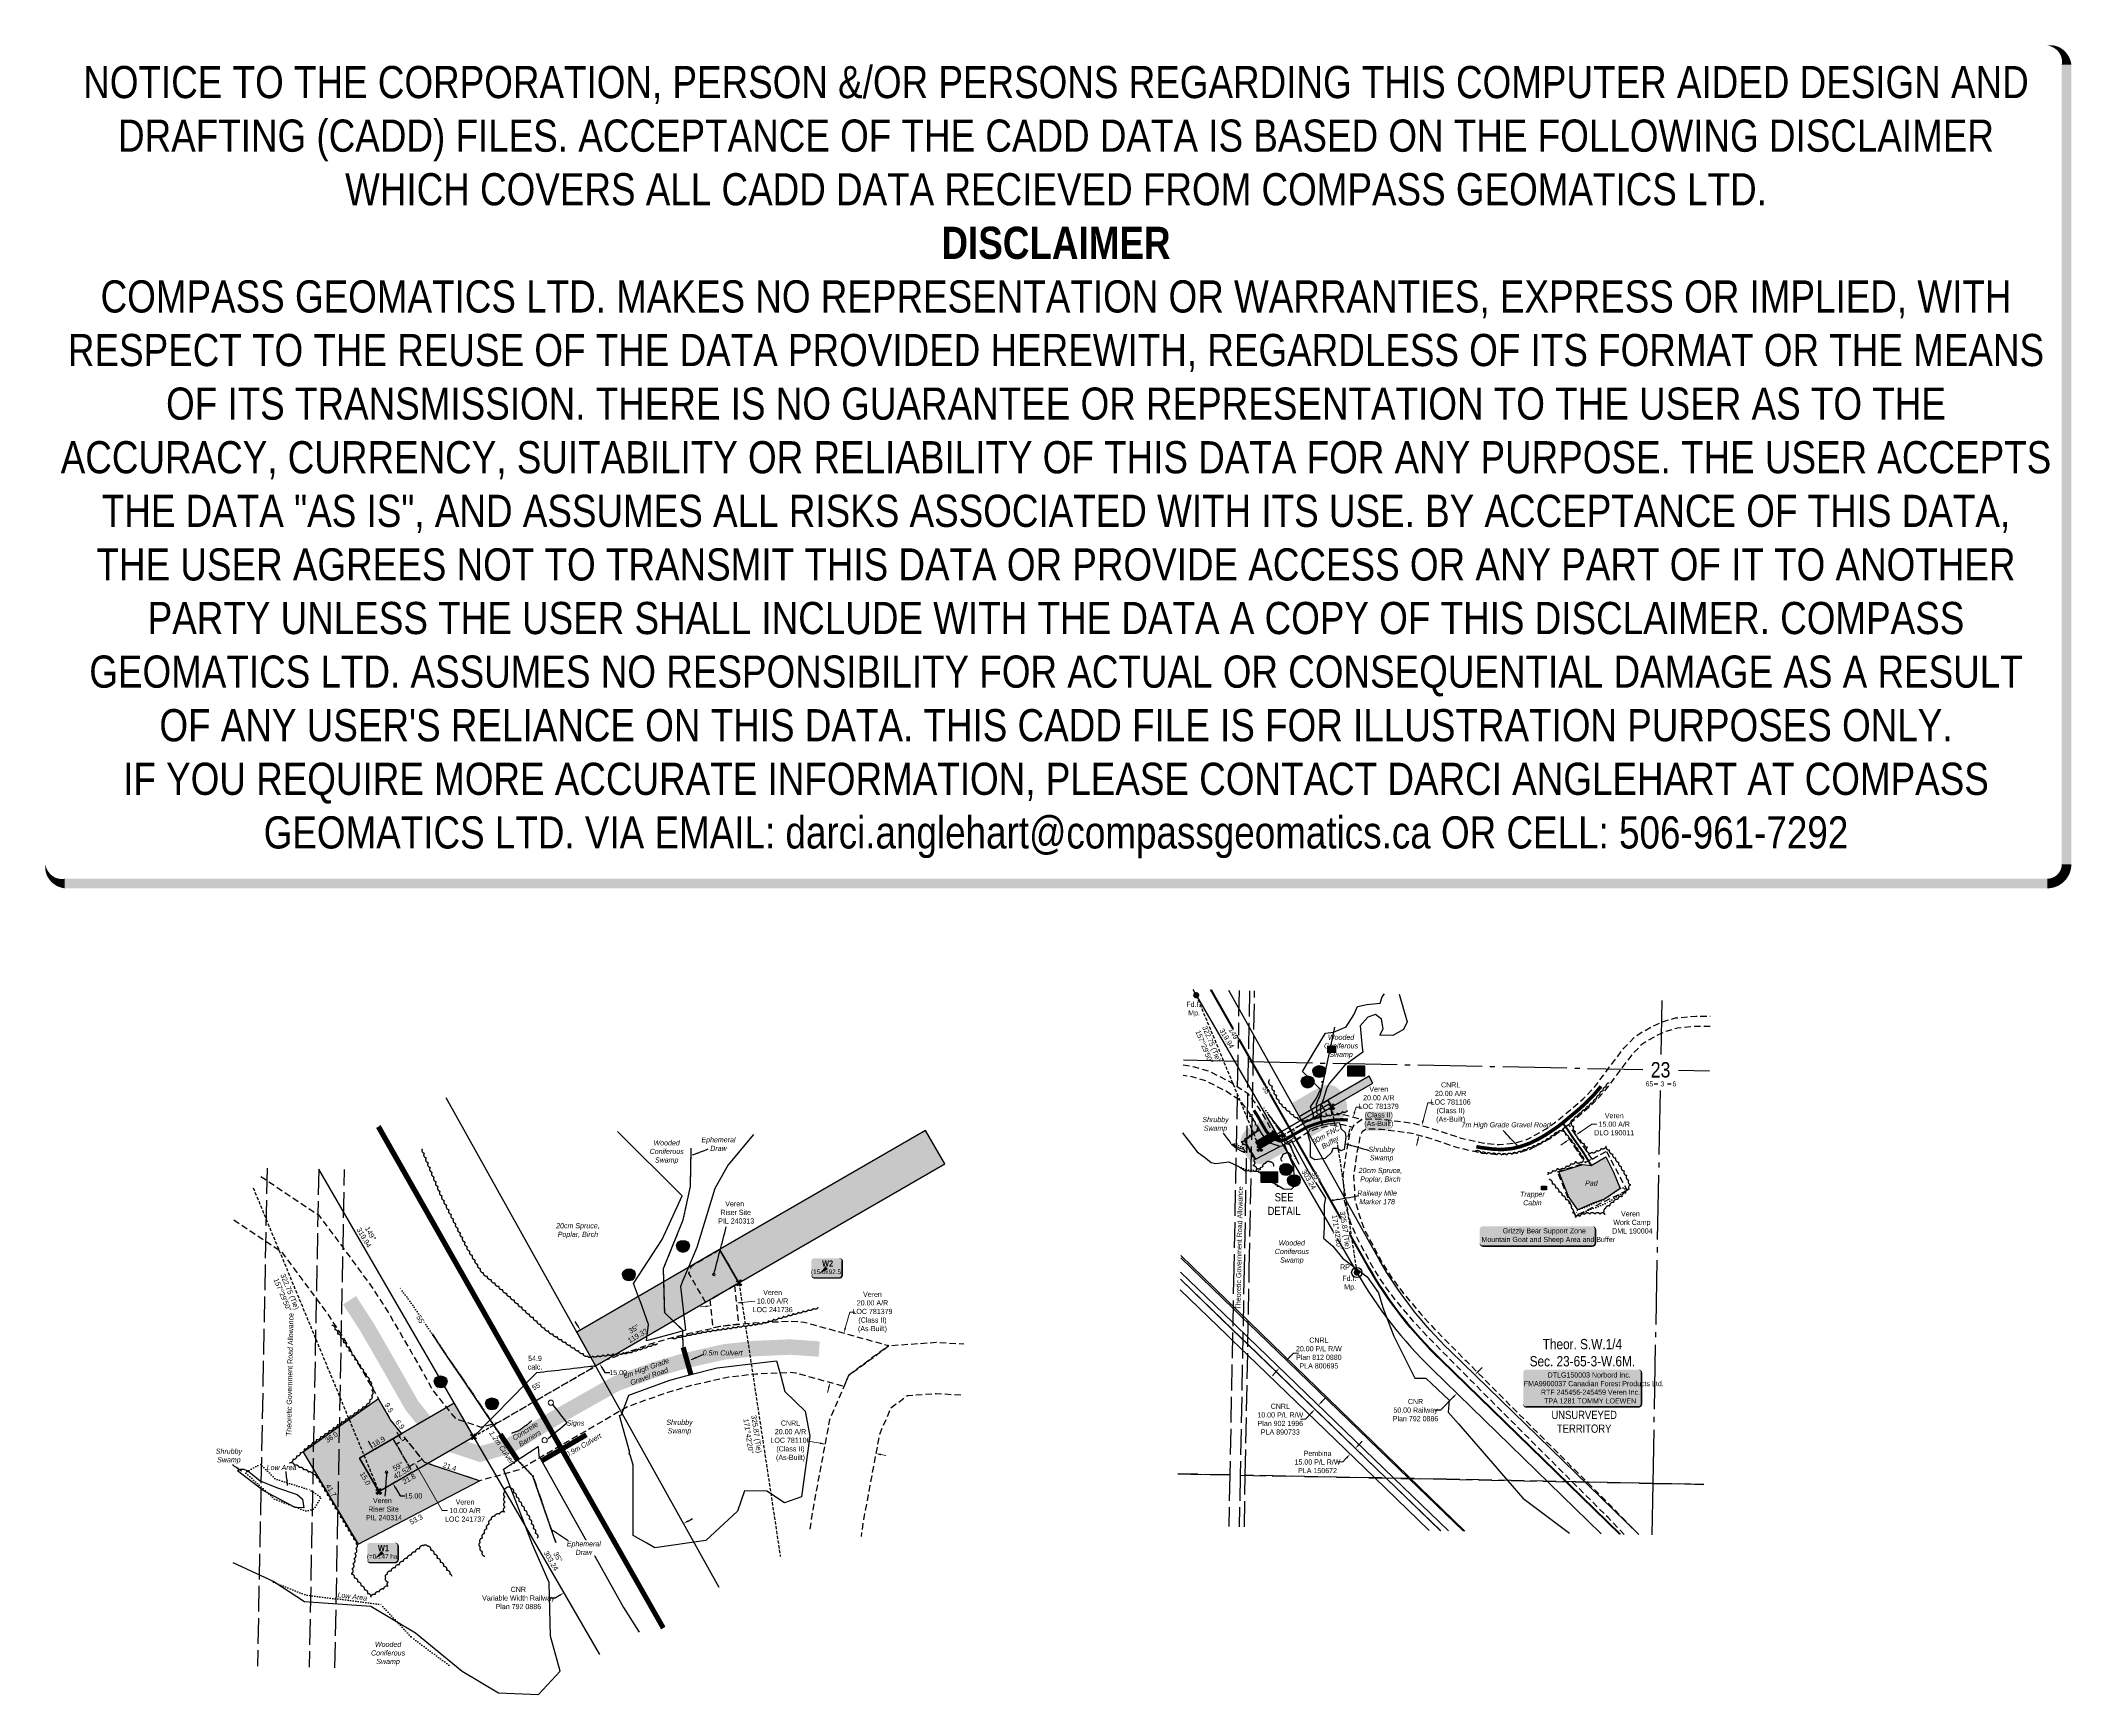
# Model space of a CAD drawing. Extents: x 410361 to 414309, y 6054312 to 6057526.
import ezdxf
from ezdxf.enums import TextEntityAlignment as Align

# ---------------------------------------------------------------- set-up
doc = ezdxf.new("R2010")
doc.units = 0
doc.header["$LTSCALE"] = 5
for name, pattern in [('0', [1, 1, 0]), ('DASHED', [19.05, 12.7, -6.35]), ('foc-ACCESSROAD', [3.75, 2.5, -1.25]), ('foc-QUARTERLINE', [33, 25, -3, 2, -3]), ('foc-TIELINE', [1.875, 1.25, -0.625]), ('foc-TOPO', [1, 0.2, -0.8]), ('foc-TOPO-ephemeral', [6.25, 3.125, -0.625, 0.625, -0.625, 0.625, -0.625]), ('foc-TRAV', [1.875, 1.25, -0.625]), ('foc-UNSURVEYED', [12.5, 10, -2.5])]:
    doc.linetypes.add(name, pattern=pattern)
for name, color, linetype in [('10', 1, 'Continuous'), ('35', 37, 'Continuous'), ('9', 3, 'Continuous'), ('AS-RAILWAY', 13, 'TRACKS'), ('AS-RESIDENCE', 14, 'Continuous'), ('AS-ROADS', 254, 'Continuous'), ('AS-UNDERLAY-H', 141, 'Continuous'), ('AS-WILDLIFE-BLOCK', 131, 'Continuous'), ('C-AR', 13, 'foc-ACCESSROAD'), ('C-SYMBOL', 7, 'Continuous'), ('C-WS', 13, 'foc-ACCESSROAD'), ('Centerline-1m', 7, 'Continuous'), ('CL3D', 7, 'Continuous'), ('DETAIL-T', 7, 'Continuous'), ('F-AR', 190, 'foc-ACCESSROAD'), ('F-RW', 190, 'Continuous'), ('L-BD', 7, 'Continuous'), ('L-MON', 1, 'Continuous'), ('L-MON-T', 1, 'Continuous'), ('L-QSEC', 8, 'foc-QUARTERLINE'), ('L-ROAD-T', 7, 'Continuous'), ('L-SECLBL', 7, 'Continuous'), ('L-TIE', 7, 'foc-TIELINE'), ('L-TITLEDB', 4, 'Continuous'), ('L-TITLEDB-T', 4, 'Continuous'), ('L-UNS-T', 3, 'Continuous'), ('L-USEC', 7, 'foc-UNSURVEYED'), ('P-BUFFER-H 30m', 51, 'Continuous'), ('P-BUFFER-T', 40, 'Continuous'), ('P-CROSSINGS', 250, 'Continuous'), ('P-PROPOSED', 10, 'Continuous'), ('P-PROPOSED-H', 21, 'Continuous'), ('P-TEMP-BLOCKS', 250, 'Continuous'), ('P-TEMP-H', 41, 'Continuous'), ('P-TEMP_WORKSPACE', 46, 'Continuous'), ('P-TRAV', 4, 'foc-TRAV'), ('P-TXT', 4, 'Continuous'), ('T-BUSH', 110, '0'), ('T-DRAW', 143, 'foc-TOPO-ephemeral'), ('T-GENERAL', 48, 'foc-TOPO'), ('T-LOW-AREA', 48, 'foc-TOPO'), ('T-WATER-T', 170, 'Continuous'), ('WETLAND', 143, 'Continuous'), ('WETLAND-T', 146, 'Continuous')]:
    doc.layers.add(name, color=color, linetype=linetype)
for name, color, linetype, lineweight in [('AS-GENERAL', 48, 'Continuous', 18), ('C-AR-T', 13, 'Continuous', 9), ('C-WS-T', 13, 'Continuous', 9), ('F-AR-T', 190, 'Continuous', 9), ('F-RW-T', 190, 'Continuous', 9), ('P-TEMP-T', 46, 'Continuous', 18)]:
    doc.layers.add(name, color=color, linetype=linetype, lineweight=lineweight)
doc.layers.add('DISCLAIMER', color=7, linetype='Continuous', plot=False)
doc.styles.add('175L', font='ARIALN.TTF', dxfattribs={"height": 20})
doc.styles.add('80', font='ARIALN.TTF', dxfattribs={"height": 10})
doc.styles.add('80CG', font='ARIALN.TTF', dxfattribs={"height": 10})
doc.styles.add('80L', font='ARIALN.TTF', dxfattribs={"height": 10})
doc.styles.add('BOLD', font='ARIALNB.TTF')
doc.styles.add('Crossing', font='ARIALN.TTF', dxfattribs={"height": 10})
doc.styles.add('foc-LtypeFont', font='ARIALN.TTF', dxfattribs={"height": 7.35})
doc.styles.add('SIMPLEX', font='ARIALN.TTF')
doc.linetypes.add('foc-TOPO-flowdirection-NOLINE', pattern='A,0,[">",foc-LtypeFont,S=0.3,R=0,X=0,Y=-0.945],-20,[">",foc-LtypeFont,S=0.3,R=0,X=0,Y=-0.945],0', length=20)
doc.linetypes.add('TRACKS', pattern='A,3.81,[130,ltypeshp1.shx,S=6.35,R=0,X=0,Y=0],3.81', length=7.62)
doc.dimstyles.new('Compass 5 000', dxfattribs={"dimscale": 5, "dimtxt": 9, "dimasz": 2, "dimexe": 0.2, "dimexo": 0.0625, "dimgap": 0.5, "dimtad": 0, "dimtih": 1, "dimtoh": 1, "dimzin": 0, "dimdsep": 46, "dimtxsty": '80CG', "dimcen": 0.1, "dimse1": 1, "dimse2": 1, "dimclrd": 256, "dimclrt": 256, "dimaunit": 1, "dimadec": 4, "dimazin": 0, "dimtfac": 0.06, "dimtofl": 0, "dimtmove": 0, "dimatfit": 1, "dimfxl": 0.2, "dimtolj": 1, "dimtzin": 0, "dimlwd": -1, "dimarcsym": 0})

# ---------------------------------------------------------------- blocks, each defined once
blk = doc.blocks.new('L-SECLBL')
at = {"layer": '9', "color": 7}
for p, q in [((-5.1, -27.8), (-12.3, -27.8)), ((20.7, -27.8), (13.5, -27.8))]:
    blk.add_line(p, q, dxfattribs=at)
at = {"layer": '10', "color": 2, "style": 'SIMPLEX'}
blk.add_attdef('SEC', text='', height=30, dxfattribs=at).set_placement((0, 0), align=Align.MIDDLE)
at = {"layer": '10', "color": 5, "style": '80L'}
blk.add_attdef('TWP', text='', height=9.5, dxfattribs=at).set_placement((-14.4, -27.4), align=Align.MIDDLE_RIGHT)
blk.add_attdef('RGE', text='', height=9.5, dxfattribs=at).set_placement((3.6, -27.4), align=Align.MIDDLE_CENTER)
blk.add_attdef('MER', text='', height=9.5, dxfattribs=at).set_placement((23.2, -27.4), align=Align.MIDDLE_LEFT)
blk = doc.blocks.new('*D37')
at = {"layer": 'C-AR-T', "transparency": 16777216}
for p, q in [((413354.3, 6055404.6), (413377, 6055419.9)), ((413377, 6055419.9), (413387, 6055419.9)), ((413325.2, 6055385), (413316.9, 6055379.5))]:
    blk.add_line(p, q, dxfattribs=at)
for points in [[(413353.3, 6055406), (413355.2, 6055403.2), (413346, 6055399)], [(413324.3, 6055386.4), (413326.2, 6055383.7), (413333.5, 6055390.6)]]:
    blk.add_solid(points, dxfattribs=at)
at = {"layer": 'C-AR-T', "transparency": 16777216, "insert": (413420.5, 6055419.9), "char_height": 10, "attachment_point": 5, "style": '80CG'}
blk.add_mtext('\\A1;Veren\\P15.00 A/R\\PDLO 190011', dxfattribs=at)
blk = doc.blocks.new('*D38')
at = {"layer": 'F-RW-T', "transparency": 16777216}
for p, q in [((412789.9, 6054967.8), (412796.7, 6054975.1)), ((412796.7, 6054975.1), (412806.7, 6054975.1)), ((412762.7, 6054938.5), (412755.9, 6054931.1))]:
    blk.add_line(p, q, dxfattribs=at)
for points in [[(412788.7, 6054968.9), (412791.1, 6054966.6), (412783.1, 6054960.4)], [(412761.5, 6054939.6), (412763.9, 6054937.3), (412769.5, 6054945.8)]]:
    blk.add_solid(points, dxfattribs=at)
at = {"layer": 'F-RW-T', "transparency": 16777216, "insert": (412846.3, 6054975.1), "char_height": 10, "attachment_point": 5, "style": '80CG'}
blk.add_mtext('\\A1;CNRL\\P20.00 P/L R/W\\PPlan 812 0880\\PPLA 800695', dxfattribs=at)
blk = doc.blocks.new('*D39')
at = {"layer": 'F-RW-T', "transparency": 16777216}
for p, q in [((412831.7, 6054858.7), (412820.4, 6054846.5)), ((412852.1, 6054880.7), (412858.9, 6054888)), ((412820.4, 6054846.5), (412810.4, 6054846.5))]:
    blk.add_line(p, q, dxfattribs=at)
for points in [[(412830.5, 6054859.8), (412832.9, 6054857.6), (412838.5, 6054866)], [(412850.9, 6054881.8), (412853.3, 6054879.6), (412845.3, 6054873.4)]]:
    blk.add_solid(points, dxfattribs=at)
at = {"layer": 'F-RW-T', "transparency": 16777216, "insert": (412771.3, 6054846.5), "char_height": 10, "attachment_point": 5, "style": '80CG'}
blk.add_mtext('\\A1;CNRL\\P10.00 P/L R/W\\PPlan 902 1996\\PPLA 890733', dxfattribs=at)
blk = doc.blocks.new('*D40')
at = {"layer": 'F-RW-T', "transparency": 16777216}
for p, q in [((412900.1, 6054771.1), (412892.8, 6054763.3)), ((412923.9, 6054796.8), (412930.7, 6054804.1)), ((412892.8, 6054763.3), (412882.8, 6054763.3))]:
    blk.add_line(p, q, dxfattribs=at)
for points in [[(412898.9, 6054772.3), (412901.3, 6054770), (412906.9, 6054778.5)], [(412922.7, 6054797.9), (412925.1, 6054795.6), (412917.1, 6054789.4)]]:
    blk.add_solid(points, dxfattribs=at)
at = {"layer": 'F-RW-T', "transparency": 16777216, "insert": (412843.7, 6054763.3), "char_height": 10, "attachment_point": 5, "style": '80CG'}
blk.add_mtext('\\A1;Pembina\\P15.00 P/L R/W\\PPLA 150672', dxfattribs=at)
blk = doc.blocks.new('*U36')
h = blk.add_hatch(color=255)
edge = h.paths.add_edge_path()
edge.add_line((-109, -37), (109, -37))
edge.add_arc((109, -31), 6, 270, 360)
edge.add_line((115, -31), (115, 29.5))
edge.add_arc((109, 29.5), 6, 0, 90)
edge.add_line((109, 35.5), (-109, 35.5))
edge.add_arc((-109, 29.5), 6, 90, 180)
edge.add_line((-115, 29.5), (-115, -31))
edge.add_arc((-109, -31), 6, 180, 270)
at = {"color": 44, "flags": 128}
blk.add_lwpolyline([(-109, -37, 3, 3, 0), (109, -37, 3, 3, 0.414214), (115, -31, 3, 3, 0), (115, 29.5, 3, 0, 0.414214), (109, 35.5, 0, 0, 0), (-109, 35.5, 0, 0, 0.414214), (-115, 29.5, 0, 0, 0), (-115, -31, 0, 3, 0.414214)], format="xyseb", close=True, dxfattribs=at)
at = {"color": 44, "style": '80'}
blk.add_attdef('ENTER_TEXT_001', (-36, -5), '', height=10, dxfattribs=at)
blk = doc.blocks.new('*D41')
at = {"layer": 'C-AR-T', "transparency": 16777216}
for p, q in [((412915.8, 6055443.6), (412918.5, 6055453.2)), ((412918.5, 6055453.2), (412928.5, 6055453.2)), ((412905.1, 6055405), (412902.5, 6055395.4))]:
    blk.add_line(p, q, dxfattribs=at)
for points in [[(412914.2, 6055444), (412917.4, 6055443.1), (412913.2, 6055433.9)], [(412903.5, 6055405.5), (412906.7, 6055404.6), (412907.8, 6055414.7)]]:
    blk.add_solid(points, dxfattribs=at)
at = {"layer": 'C-AR-T', "transparency": 16777216, "insert": (412962.8, 6055453.2), "char_height": 10, "attachment_point": 5, "style": '80CG'}
blk.add_mtext('\\A1;Veren\\P20.00 A/R\\PLOC 781379\\P(Class II)\\P(As-Built)', dxfattribs=at)
blk = doc.blocks.new('xing2')
h = blk.add_hatch(color=50)
h.dxf.hatch_style = 1
edge = h.paths.add_edge_path()
edge.add_ellipse((0, 0), major_axis=(-12.5, 0), ratio=0.816297, start_angle=0, end_angle=360)
h = blk.add_hatch(color=250)
h.dxf.hatch_style = 1
edge = h.paths.add_edge_path()
edge.add_ellipse((0, -2), major_axis=(-12.5, 0), ratio=0.816297, start_angle=0, end_angle=180)
edge.add_line((12.5, -2), (12.5, 0))
edge.add_ellipse((0, 0), major_axis=(-12.5, 0), ratio=0.816297, start_angle=0, end_angle=180, ccw=False)
edge.add_line((-12.5, 0), (-12.5, -2))
at = {"color": 250}
blk.add_ellipse((0, 0), major_axis=(-12.5, 0), ratio=0.816297, dxfattribs=at)
blk.add_ellipse((0, -2), major_axis=(-12.5, 0), ratio=0.816297, start_param=0, end_param=3.141593, dxfattribs=at)
at = {"color": 250, "style": 'Crossing'}
blk.add_attdef('CROSSING', text='', height=9, dxfattribs=at).set_placement((0.1, 0), align=Align.MIDDLE_CENTER)
at = {"color": 250, "style": 'Crossing', "flags": 1}
for tag, p in [('DESCRIPTION', (0.1, -25.8)), ('LOCATION', (0.1, -39.3)), ('OWNER', (0.1, -12.5)), ('DWG_REF', (0.1, -52.8))]:
    blk.add_attdef(tag, text='', height=9, dxfattribs=at).set_placement(p, align=Align.MIDDLE_CENTER)
blk = doc.blocks.new('*D45')
at = {"layer": 'F-AR-T', "transparency": 16777216}
for p, q in [((413048.9, 6055427.1), (413058.2, 6055461.6)), ((413058.2, 6055461.6), (413068.2, 6055461.6)), ((413038.5, 6055388.4), (413035.9, 6055378.8))]:
    blk.add_line(p, q, dxfattribs=at)
for points in [[(413047.3, 6055427.5), (413050.5, 6055426.6), (413046.3, 6055417.4)], [(413036.9, 6055388.9), (413040.1, 6055388), (413041.1, 6055398.1)]]:
    blk.add_solid(points, dxfattribs=at)
at = {"layer": 'F-AR-T', "transparency": 16777216, "insert": (413102.5, 6055461.6), "char_height": 10, "attachment_point": 5, "style": '80CG'}
blk.add_mtext('\\A1;CNRL\\P20.00 A/R\\PLOC 781106\\P(Class II)\\P(As-Built)', dxfattribs=at)
blk = doc.blocks.new('*D46')
at = {"layer": 'L-TITLEDB-T', "transparency": 16777216}
for p, q in [((413156.5, 6054939.7), (413163.5, 6054946.8)), ((413107.7, 6054889.5), (413082.9, 6054864.1)), ((413082.9, 6054864.1), (413072.9, 6054864.1))]:
    blk.add_line(p, q, dxfattribs=at)
for points in [[(413155.3, 6054940.8), (413157.7, 6054938.5), (413149.5, 6054932.5)], [(413106.5, 6054890.7), (413108.9, 6054888.4), (413114.7, 6054896.7)]]:
    blk.add_solid(points, dxfattribs=at)
at = {"layer": 'L-TITLEDB-T', "transparency": 16777216, "insert": (413034.2, 6054864.1), "char_height": 10, "attachment_point": 5, "style": '80CG'}
blk.add_mtext('\\A1;CNR\\P50.00 Railway\\PPlan 792 0886', dxfattribs=at)
blk = doc.blocks.new('Temp_Area')
h = blk.add_hatch(color=191)
h.dxf.hatch_style = 1
h.paths.add_polyline_path([(-16.8, -9.4), (16.3, -9.4), (16.3, 9.1), (-16.8, 9.1)])
at = {"color": 250}
for points in [[(-17, -9.6), (16.5, -9.6), (16.5, 9.3), (-17, 9.3)], [(-16.9, -9.5), (16.4, -9.5), (16.4, 9.2), (-16.9, 9.2)]]:
    blk.add_lwpolyline(points, close=True, dxfattribs=at)
at = {"color": 250, "style": '80L'}
blk.add_attdef('TEMPORARY', text='', height=9, dxfattribs=at).set_placement((0, -0.1), align=Align.MIDDLE_CENTER)
blk = doc.blocks.new('fdia')
at = {"color": 255, "const_width": 1}
blk.add_lwpolyline([(-0.5, 0, 1), (0.5, 0, 1)], format="xyb", close=True, dxfattribs=at)
blk = doc.blocks.new('Fdiaa')
blk.add_blockref('fdia', (0, 0))
blk = doc.blocks.new('fdib')
at = {"color": 1, "const_width": 1.6}
blk.add_lwpolyline([(-0.4, 0, 1), (0.4, 0, 1)], format="xyb", close=True, dxfattribs=at)
at = {"color": 1}
blk.add_circle((0, 0), 0.8, dxfattribs=at)
blk = doc.blocks.new('Fdibb')
blk.add_blockref('fdib', (0, 0))
blk = doc.blocks.new('fdicc')
for name in ['Fdibb', 'Fdiaa']:
    blk.add_blockref(name, (0, 0))
blk = doc.blocks.new('FDI')
blk.add_blockref('fdicc', (0, 0))
blk = doc.blocks.new('*D48')
at = {"layer": 'C-AR-T', "transparency": 16777216}
for p, q in [((411925.5, 6055023.5), (411934.1, 6055054.5)), ((411934.1, 6055054.5), (411944.1, 6055054.5)), ((411893.4, 6054908), (411890.7, 6054898.3))]:
    blk.add_line(p, q, dxfattribs=at)
for points in [[(411923.9, 6055024), (411927.1, 6055023.1), (411922.8, 6055013.9)], [(411891.8, 6054908.4), (411895, 6054907.5), (411896.1, 6054917.6)]]:
    blk.add_solid(points, dxfattribs=at)
at = {"layer": 'C-AR-T', "transparency": 16777216, "insert": (411978.4, 6055054.5), "char_height": 10, "attachment_point": 5, "style": '80CG'}
blk.add_mtext('\\A1;Veren\\P20.00 A/R\\PLOC 781379\\P(Class II)\\P(As-Built)', dxfattribs=at)
blk = doc.blocks.new('*D47')
at = {"layer": 'F-AR-T', "transparency": 16777216}
for p, q in [((411876.8, 6054799.7), (411853.3, 6054804.1)), ((411994.8, 6054777.7), (412004.6, 6054775.9))]:
    blk.add_line(p, q, dxfattribs=at)
for points in [[(411877.1, 6054801.3), (411876.5, 6054798), (411886.7, 6054797.9)], [(411995.1, 6054779.3), (411994.4, 6054776), (411984.9, 6054779.5)]]:
    blk.add_solid(points, dxfattribs=at)
at = {"layer": 'F-AR-T', "transparency": 16777216, "insert": (411819, 6054804.1), "char_height": 10, "attachment_point": 5, "style": '80CG'}
blk.add_mtext('\\A1;CNRL\\P20.00 A/R\\PLOC 781106\\P(Class II)\\P(As-Built)', dxfattribs=at)
blk = doc.blocks.new('TEMP')
h = blk.add_hatch(color=255)
h.dxf.hatch_style = 1
h.paths.add_polyline_path([(0, 0.25), (-0.67, 1.15), (-0.67, 0.67), (-1.15, 0.67), (-0.25, 0), (-1.15, -0.67), (-0.67, -0.67), (-0.67, -1.15), (0, -0.25), (0.67, -1.15), (0.67, -0.67), (1.15, -0.67), (0.25, 0), (1.15, 0.67), (0.67, 0.67), (0.67, 1.15)])
h.paths.add_polyline_path([(0.57, 0.85), (0.57, 0.57), (0.85, 0.57), (0.08, 0), (0.85, -0.57), (0.57, -0.57), (0.57, -0.85), (0, -0.08), (-0.57, -0.85), (-0.57, -0.57), (-0.85, -0.57), (-0.08, 0), (-0.85, 0.57), (-0.57, 0.57), (-0.57, 0.85), (0, 0.08)], flags=16)
h = blk.add_hatch(color=1)
h.dxf.hatch_style = 1
h.paths.add_polyline_path([(0, 0.08), (-0.57, 0.85), (-0.57, 0.57), (-0.85, 0.57), (-0.08, 0), (-0.85, -0.57), (-0.57, -0.57), (-0.57, -0.85), (0, -0.08), (0.57, -0.85), (0.57, -0.57), (0.85, -0.57), (0.08, 0), (0.85, 0.57), (0.57, 0.57), (0.57, 0.85)])
at = {"color": 1}
for p, q in [((-0.08, 0), (0.08, 0)), ((0, 0.08), (0, -0.08))]:
    blk.add_line(p, q, dxfattribs=at)
at = {"color": 255, "flags": 128}
blk.add_lwpolyline([(-0.25, 0), (-1.15, 0.67), (-0.67, 0.67), (-0.67, 1.15), (0, 0.25), (0.67, 1.15), (0.67, 0.67), (1.15, 0.67), (0.25, 0), (1.15, -0.67), (0.67, -0.67), (0.67, -1.15), (0, -0.25), (-0.67, -1.15), (-0.67, -0.67), (-1.15, -0.67)], close=True, dxfattribs=at)
at = {"color": 1, "flags": 128}
blk.add_lwpolyline([(-0.08, 0), (-0.85, 0.57), (-0.57, 0.57), (-0.57, 0.85), (0, 0.08), (0.57, 0.85), (0.57, 0.57), (0.85, 0.57), (0.08, 0), (0.85, -0.57), (0.57, -0.57), (0.57, -0.85), (0, -0.08), (-0.57, -0.85), (-0.57, -0.57), (-0.85, -0.57)], close=True, dxfattribs=at)
blk = doc.blocks.new('*U42')
h = blk.add_hatch(color=191)
edge = h.paths.add_edge_path()
edge.add_line((-24, -20), (24, -20))
edge.add_arc((24, -14), 6, 270, 360)
edge.add_line((30, -14), (30, 12.5))
edge.add_arc((24, 12.5), 6, 0, 90)
edge.add_line((24, 18.5), (-24, 18.5))
edge.add_arc((-24, 12.5), 6, 90, 180)
edge.add_line((-30, 12.5), (-30, -14))
edge.add_arc((-24, -14), 6, 180, 270)
at = {"color": 250, "flags": 128}
blk.add_lwpolyline([(-24, -20, 3, 3, 0), (24, -20, 3, 3, 0.414214), (30, -14, 3, 3, 0), (30, 12.5, 3, 0, 0.414214), (24, 18.5, 0, 0, 0), (-24, 18.5, 0, 0, 0.414214), (-30, 12.5, 0, 0, 0), (-30, -14, 0, 3, 0.414214)], format="xyseb", close=True, dxfattribs=at)
at = {"flags": 128}
blk.add_lwpolyline([(-14.6, -11.8, 0, 7.5, 0), (0, 0, 0, 0, 0)], format="xyseb", dxfattribs=at)
at = {"color": 250}
for tag, p, height, style in [('TEMP_AREA_W1_001', (-9.2, 2.2), 12, 'BOLD'), ('ENTER_TEXT_001', (-30.7, -12.5), 9, '80')]:
    blk.add_attdef(tag, p, '', height=height, dxfattribs=dict(at, style=style))
blk = doc.blocks.new('RP')
at = {"layer": '35', "color": 3}
blk.add_circle((0, 0), 10, dxfattribs=at)
at = {"layer": '35', "color": 3, "style": '80'}
blk.add_attdef('RP_001', (-32.4, 5.8), '', height=10, dxfattribs=at)
blk = doc.blocks.new('*D49')
at = {"layer": 'P-TXT', "transparency": 16777216}
for p, q in [((411003.3, 6054795.2), (410998.3, 6054803.9)), ((411050.9, 6054713), (411060, 6054697.3)), ((411060, 6054697.3), (411070, 6054697.3))]:
    blk.add_line(p, q, dxfattribs=at)
for points in [[(411004.8, 6054796), (411001.9, 6054794.4), (411008.3, 6054786.5)], [(411052.4, 6054713.9), (411049.5, 6054712.2), (411045.9, 6054721.7)]]:
    blk.add_solid(points, dxfattribs=at)
at = {"layer": 'P-TXT', "transparency": 16777216, "insert": (411086, 6054697.3), "char_height": 10, "attachment_point": 5, "style": '80CG'}
blk.add_mtext('\\A1;15.00', dxfattribs=at)
blk = doc.blocks.new('*D50')
at = {"layer": 'P-TXT', "transparency": 16777216}
for p, q in [((411405.4, 6055028), (411400.4, 6055036.7)), ((411453, 6054945.9), (411458, 6054937.2)), ((411458, 6054937.2), (411468, 6054937.2))]:
    blk.add_line(p, q, dxfattribs=at)
for points in [[(411406.9, 6055028.9), (411404, 6055027.2), (411410.4, 6055019.4)], [(411454.5, 6054946.7), (411451.6, 6054945), (411448, 6054954.5)]]:
    blk.add_solid(points, dxfattribs=at)
at = {"layer": 'P-TXT', "transparency": 16777216, "insert": (411484, 6054937.2), "char_height": 10, "attachment_point": 5, "style": '80CG'}
blk.add_mtext('\\A1;15.00', dxfattribs=at)
blk = doc.blocks.new('*D51')
at = {"layer": 'L-TITLEDB-T', "transparency": 16777216}
for p, q in [((411619.8, 6054648.6), (411628.4, 6054653.7)), ((411361.2, 6054498.9), (411351.2, 6054498.9)), ((411369.9, 6054503.9), (411361.2, 6054498.9))]:
    blk.add_line(p, q, dxfattribs=at)
for points in [[(411618.9, 6054650.1), (411620.6, 6054647.2), (411611.1, 6054643.6)], [(411369.1, 6054505.4), (411370.7, 6054502.5), (411378.5, 6054509)]]:
    blk.add_solid(points, dxfattribs=at)
at = {"layer": 'L-TITLEDB-T', "transparency": 16777216, "insert": (411289.9, 6054498.9), "char_height": 10, "attachment_point": 5, "style": '80CG'}
blk.add_mtext('\\A1;CNR\\PVariable Width Railway\\PPlan 792 0886', dxfattribs=at)
blk = doc.blocks.new('res_other')
blk.add_hatch(color=14).paths.add_polyline_path([(-1.09, 0.73), (0.91, 0.73), (0.91, -0.69), (-1.09, -0.69)])
at = {"color": 14}
blk.add_lwpolyline([(-1.09, 0.73), (0.91, 0.73), (0.91, -0.69), (-1.09, -0.69)], close=True, dxfattribs=at)
blk = doc.blocks.new('*D52')
at = {"layer": 'C-AR-T', "transparency": 16777216}
for p, q in [((411654.1, 6055065.8), (411644.2, 6055064.7)), ((411723.7, 6055073.4), (411749.9, 6055076.2))]:
    blk.add_line(p, q, dxfattribs=at)
for points in [[(411653.9, 6055067.5), (411654.3, 6055064.2), (411664.1, 6055066.9)], [(411723.5, 6055075), (411723.9, 6055071.7), (411713.8, 6055072.3)]]:
    blk.add_solid(points, dxfattribs=at)
at = {"layer": 'C-AR-T', "transparency": 16777216, "insert": (411784.2, 6055076.2), "char_height": 10, "attachment_point": 5, "style": '80CG'}
blk.add_mtext('\\A1;Veren\\P10.00 A/R\\PLOC 241736', dxfattribs=at)
blk = doc.blocks.new('*D53')
at = {"layer": 'C-AR-T', "transparency": 16777216}
for p, q in [((411058.7, 6054812.8), (411053.7, 6054821.5)), ((411093.8, 6054752.3), (411142, 6054668.9)), ((411142, 6054668.9), (411152, 6054668.9))]:
    blk.add_line(p, q, dxfattribs=at)
for points in [[(411060.1, 6054813.7), (411057.3, 6054812), (411063.7, 6054804.2)], [(411095.2, 6054753.1), (411092.3, 6054751.4), (411088.8, 6054760.9)]]:
    blk.add_solid(points, dxfattribs=at)
at = {"layer": 'C-AR-T', "transparency": 16777216, "insert": (411186.3, 6054668.9), "char_height": 10, "attachment_point": 5, "style": '80CG'}
blk.add_mtext('\\A1;Veren\\P10.00 A/R\\PLOC 241737', dxfattribs=at)
blk = doc.blocks.new('*U54')
h = blk.add_hatch(color=255)
edge = h.paths.add_edge_path()
edge.add_line((-106.5, -20), (106.5, -20))
edge.add_arc((106.5, -14), 6, 270, 360)
edge.add_line((112.5, -14), (112.5, 12.5))
edge.add_arc((106.5, 12.5), 6, 0, 90)
edge.add_line((106.5, 18.5), (-106.5, 18.5))
edge.add_arc((-106.5, 12.5), 6, 90, 180)
edge.add_line((-112.5, 12.5), (-112.5, -14))
edge.add_arc((-106.5, -14), 6, 180, 270)
at = {"color": 131, "flags": 128}
blk.add_lwpolyline([(-106.5, -20, 3, 3, 0), (106.5, -20, 3, 3, 0.414214), (112.5, -14, 3, 3, 0), (112.5, 12.5, 3, 0, 0.414214), (106.5, 18.5, 0, 0, 0), (-106.5, 18.5, 0, 0, 0.414214), (-112.5, 12.5, 0, 0, 0), (-112.5, -14, 0, 3, 0.414214)], format="xyseb", close=True, dxfattribs=at)
at = {"color": 131, "style": '80'}
blk.add_attdef('ENTER_TEXT_001', (-36, -5), '', height=10, dxfattribs=at)
blk = doc.blocks.new('Disclaimer_Legal')
at = {"layer": 'DISCLAIMER', "color": 254, "flags": 128}
blk.add_lwpolyline([(-3612.9, -1104.6, 37.5, 37.5, 0), (4096.1, -1104.6, 37.5, 37.5, 0.414214), (4171.1, -1029.6, 37.5, 37.5, 0), (4171.1, 2078.7, 37.5, 0, 0.414214), (4096.1, 2153.7, 0, 0, 0), (-3612.9, 2153.7, 0, 0, 0.414214), (-3687.9, 2078.7, 0, 0, 0), (-3687.9, -1029.6, 0, 37.5, 0.414214)], format="xyseb", close=True, dxfattribs=at)
at = {"layer": 'DISCLAIMER', "color": 254, "insert": (241.6, 533.9), "char_height": 125, "width": 7717.568, "attachment_point": 5, "style": '80'}
blk.add_mtext('NOTICE TO THE CORPORATION, PERSON &/OR PERSONS REGARDING THIS COMPUTER AIDED DESIGN AND DRAFTING (CADD) FILES. ACCEPTANCE OF THE CADD DATA IS BASED ON THE FOLLOWING DISCLAIMER WHICH COVERS ALL CADD DATA RECIEVED FROM COMPASS GEOMATICS LTD.\\P{\\fArial Narrow|b1|i0|c0|p34;DISCLAIMER}\\PCOMPASS GEOMATICS LTD. MAKES NO REPRESENTATION OR WARRANTIES, EXPRESS OR IMPLIED, WITH RESPECT TO THE REUSE OF THE DATA PROVIDED HEREWITH, REGARDLESS OF ITS FORMAT OR THE MEANS OF ITS TRANSMISSION. THERE IS NO GUARANTEE OR REPRESENTATION TO THE USER AS TO THE ACCURACY, CURRENCY, SUITABILITY OR RELIABILITY OF THIS DATA FOR ANY PURPOSE. THE USER ACCEPTS THE DATA "AS IS", AND ASSUMES ALL RISKS ASSOCIATED WITH ITS USE. BY ACCEPTANCE OF THIS DATA, THE USER AGREES NOT TO TRANSMIT THIS DATA OR PROVIDE ACCESS OR ANY PART OF IT TO ANOTHER PARTY UNLESS THE USER SHALL INCLUDE WITH THE DATA A COPY OF THIS DISCLAIMER. COMPASS GEOMATICS LTD. ASSUMES NO RESPONSIBILITY FOR ACTUAL OR CONSEQUENTIAL DAMAGE AS A RESULT OF ANY USER\'S RELIANCE ON THIS DATA. THIS CADD FILE IS FOR ILLUSTRATION PURPOSES ONLY.\\PIF YOU REQUIRE MORE ACCURATE INFORMATION, PLEASE CONTACT DARCI ANGLEHART AT COMPASS GEOMATICS LTD. VIA EMAIL: darci.anglehart@compassgeomatics.ca OR CELL: 506-961-7292', dxfattribs=at)

msp = doc.modelspace()

# ---------------------------------------------------------------- hatches: boundary and pattern name
at = {"layer": 'AS-ROADS'}
h = msp.add_hatch(color=256, dxfattribs=at)
h.dxf.hatch_style = 1
h.paths.add_polyline_path([(413404.227, 6055356.789), (413418.792, 6055326.595), (413432.314, 6055295.034), (413401.419, 6055274.043), (413378.663, 6055266.309), (413349.637, 6055253.636), (413331.333, 6055279.546), (413321.222, 6055306.148), (413312.933, 6055327.201), (413328.519, 6055332.204), (413359.231, 6055341.703), (413375.687, 6055339.584), (413375.76, 6055339.54)])
at = {"layer": 'AS-UNDERLAY-H'}
h = msp.add_hatch(color=256, dxfattribs=at)
h.dxf.hatch_style = 1
h.paths.add_polyline_path([(412862.266, 6055572.315), (412880.333, 6055572.315), (412879.916, 6055558.629), (412861.849, 6055558.629)])
h = msp.add_hatch(color=256, dxfattribs=at)
h.dxf.hatch_style = 1
h.paths.add_polyline_path([(412936.74, 6055444.479), (412986.08, 6055444.479), (412986.08, 6055407.574), (412936.74, 6055407.574)])
at = {"layer": 'P-BUFFER-H 30m'}
h = msp.add_hatch(color=256, dxfattribs=at)
h.dxf.hatch_style = 1
edge = h.paths.add_edge_path()
edge.add_line((412830.584, 6055395.469), (412886.342, 6055427.756))
edge.add_arc((412871.314, 6055453.707), 29.987, 300.073996, 390.073996)
edge.add_line((412897.265, 6055468.734), (412889.751, 6055481.709))
edge.add_arc((412863.801, 6055466.682), 29.987, 30.073996, 120.073996)
edge.add_line((412848.774, 6055492.632), (412793.641, 6055460.706))
edge.add_line((412793.641, 6055460.706), (412830.584, 6055395.469))
h = msp.add_hatch(color=256, dxfattribs=at)
h.dxf.hatch_style = 1
edge = h.paths.add_edge_path()
edge.add_line((412783.125, 6055367.986), (412746.34, 6055346.685))
edge.add_arc((412731.313, 6055372.636), 29.987, 210.073996, 300.073996, ccw=False)
edge.add_line((412705.363, 6055357.609), (412697.85, 6055370.584))
edge.add_arc((412723.8, 6055385.611), 29.987, 120.073996, 210.073996, ccw=False)
edge.add_line((412708.773, 6055411.561), (412745.557, 6055432.862))
edge.add_line((412745.557, 6055432.862), (412783.125, 6055367.986))
at = {"layer": 'P-PROPOSED-H'}
h = msp.add_hatch(color=256, dxfattribs=at)
h.dxf.hatch_style = 1
h.paths.add_polyline_path([(412815.557, 6055421.419), (412871.314, 6055453.707), (412863.801, 6055466.682), (412808.252, 6055434.515)])
h = msp.add_hatch(color=256, dxfattribs=at)
h.dxf.hatch_style = 1
h.paths.add_polyline_path([(412760.584, 6055406.911), (412723.8, 6055385.611), (412731.313, 6055372.636), (412768.098, 6055393.936)])
h = msp.add_hatch(color=256, dxfattribs=at)
h.dxf.hatch_style = 1
h.paths.add_polyline_path([(411440.063, 6054949.914), (411718.851, 6055111.353), (411681.283, 6055176.228), (411403.537, 6055015.393)])
h = msp.add_hatch(color=256, dxfattribs=at)
h.dxf.hatch_style = 1
h.paths.add_polyline_path([(411165.199, 6054877.377), (410981.277, 6054770.873), (411018.845, 6054705.998), (411202.766, 6054812.502)])
at = {"layer": 'P-TEMP-H'}
h = msp.add_hatch(color=256, dxfattribs=at)
h.dxf.hatch_style = 1
h.paths.add_polyline_path([(412863.801, 6055466.682), (412871.314, 6055453.707), (412951.328, 6055500.04), (412943.814, 6055513.015)])
h = msp.add_hatch(color=256, dxfattribs=at)
h.dxf.hatch_style = 1
h.paths.add_polyline_path([(411681.283, 6055176.228), (411718.851, 6055111.353), (412118.916, 6055343.02), (412081.348, 6055407.895)])
h = msp.add_hatch(color=256, dxfattribs=at)
h.dxf.hatch_style = 1
h.paths.add_polyline_path([(412731.17, 6055408.715), (412701.857, 6055387.916), (412723.228, 6055352.134), (412770.444, 6055376.778), (412750.152, 6055383.544), (412731.313, 6055372.636), (412723.8, 6055385.611), (412740.177, 6055395.094), (412735.84, 6055400.501)])
h = msp.add_hatch(color=256, dxfattribs=at)
h.dxf.hatch_style = 1
h.paths.add_polyline_path([(411018.126, 6054886.396), (410871.564, 6054782.399), (410978.418, 6054603.49), (411214.498, 6054726.708), (411113.036, 6054760.542), (411018.845, 6054705.998), (410981.277, 6054770.873), (411063.163, 6054818.291), (411041.48, 6054845.325)])

# ---------------------------------------------------------------- linework, layer by layer
at = {"layer": 'AS-GENERAL', "flags": 128}
for points, const_width in [([(412849.613, 6055428.73), (412852.679, 6055417.912)], 1.999), ([(412785.15, 6055385.014), (412778.503, 6055394.892)], 1.999), ([(412782.871, 6055395.252), (412785.82, 6055396.349)], 0.5), ([(412785.84, 6055396.35), (412788.346, 6055398.271)], 0.5), ([(412788.415, 6055398.116), (412790.779, 6055400.206)], 0.5), ([(412811.99, 6055394.692), (412794.635, 6055384.59)], 1.999), ([(411610.413, 6054986.095), (411625.743, 6054932.005)], 9.996), ([(411287.808, 6054767.685), (411254.573, 6054817.075)], 9.996), ([(411288.028, 6054767.89), (411254.793, 6054817.28)], 9.996), ([(411276.633, 6054819.08), (411291.378, 6054824.565)], 2.499), ([(411291.478, 6054824.57), (411304.008, 6054834.175)], 2.499), ([(411304.353, 6054833.4), (411316.173, 6054843.85)], 2.499), ([(411422.228, 6054816.28), (411335.453, 6054765.77)], 9.996)]:
    msp.add_lwpolyline(points, dxfattribs=dict(at, const_width=const_width))
at = {"layer": 'AS-GENERAL'}
for centre, radius in [((412798.16, 6055407.163), 0.5), ((412795.753, 6055392.568), 0.5), ((412873.307, 6055272.111), 1), ((411353.078, 6054878.635), 4.998), ((411341.043, 6054805.66), 4.998)]:
    msp.add_circle(centre, radius, dxfattribs=at)
at = {"layer": 'AS-RAILWAY', "linetype": 'DASHED', "ltscale": 0.5, "const_width": 7.5, "flags": 128}
msp.add_lwpolyline([(411571.834, 6054440.647), (411017.908, 6055415.166)], dxfattribs=at)
at = {"layer": 'AS-RAILWAY', "flags": 128}
for points in [[(411568.767, 6054438.457), (411014.841, 6055412.977)], [(411574.901, 6054442.837), (411020.975, 6055417.356)]]:
    msp.add_lwpolyline(points, dxfattribs=at)
at = {"layer": 'AS-ROADS', "flags": 128}
for points, const_width in [([(413394.885, 6055493.594), (413382.191, 6055478.513), (413366.45, 6055462.326), (413352.088, 6055449.058), (413336.065, 6055435.746), (413320.387, 6055422.507), (413308.572, 6055413.553), (413287.174, 6055399.17), (413272.46, 6055390.744), (413255.744, 6055382.687), (413237.023, 6055376.127), (413221.874, 6055372.602), (413202.125, 6055370.622), (413184.583, 6055371.55), (413162.777, 6055374.272), (413152.445, 6055376.225)], 6.997), ([(412902.554, 6055428.046), (412891.26, 6055428.843), (412877.226, 6055428.223), (412865.724, 6055426.974), (412850.384, 6055423.524), (412839.54, 6055420.346), (412823.642, 6055414.619), (412796.611, 6055399.398), (412782.097, 6055390.374), (412770.715, 6055387.224), (412755.136, 6055392.419), (412744.136, 6055406.134), (412735.125, 6055421.981), (412726.583, 6055436.8), (412719.939, 6055447.014)], 5.997), ([(413375.76, 6055339.54), (413360.773, 6055364.721), (413354.312, 6055373.704), (413347.726, 6055383.105), (413341.578, 6055391.928), (413335.171, 6055401.111), (413329.507, 6055410.122), (413323.171, 6055418.428), (413320.387, 6055422.507)], 3.998), ([(411874.828, 6054982.845), (411818.358, 6054986.83), (411748.188, 6054983.73), (411690.678, 6054977.485), (411613.978, 6054960.235), (411559.758, 6054944.345), (411480.268, 6054915.71), (411345.113, 6054839.605), (411272.543, 6054794.485), (411215.633, 6054778.735), (411137.738, 6054804.71), (411082.738, 6054873.285), (411037.683, 6054952.52), (410994.973, 6055026.615), (410961.753, 6055077.685)], 29.987)]:
    msp.add_lwpolyline(points, dxfattribs=dict(at, const_width=const_width))
msp.add_lwpolyline([(413404.227, 6055356.789), (413418.792, 6055326.595), (413432.314, 6055295.034), (413401.419, 6055274.043), (413378.663, 6055266.309), (413349.637, 6055253.636), (413331.333, 6055279.546), (413321.222, 6055306.148), (413312.933, 6055327.201), (413328.519, 6055332.204), (413359.231, 6055341.703), (413375.687, 6055339.584), (413375.76, 6055339.54)], close=True, dxfattribs=at)
at = {"layer": 'C-AR', "flags": 128}
for points in [[(412582.569, 6055535.094), (412604.655, 6055531.572), (412634.351, 6055522.496), (412677.245, 6055500.54), (412687.709, 6055493.562), (412707.807, 6055480.16), (412717.36, 6055467.379), (412728.318, 6055452.464), (412735.109, 6055442.025), (412743.8, 6055426.947), (412752.432, 6055411.767), (412761.091, 6055400.97), (412770.986, 6055397.67), (412777.805, 6055399.558), (412791.736, 6055407.625), (412819.725, 6055423.832), (412836.438, 6055429.853), (412847.879, 6055433.206), (412864.083, 6055436.85), (412876.465, 6055438.195), (412891.392, 6055438.854), (412896.645, 6055438.484), (412929.588, 6055429.336), (412914.013, 6055417.849), (412912.117, 6055413.449), (412893.284, 6055418.68), (412891.128, 6055418.832), (412877.987, 6055418.251), (412867.365, 6055417.098), (412852.889, 6055413.842), (412842.642, 6055410.839), (412827.946, 6055405.545), (412801.801, 6055390.352), (412785.882, 6055381.05), (412770.444, 6055376.778), (412749.181, 6055383.868), (412735.84, 6055400.501), (412726.45, 6055417.015), (412718.057, 6055431.575), (412711.56, 6055441.564), (412693.855, 6055465.437), (412687.252, 6055469.84), (412666.154, 6055483.909), (412626.831, 6055503.891), (412600.138, 6055512.05), (412582.308, 6055514.893)], [(410789.093, 6055318.453), (410901.313, 6055243.621), (410949.076, 6055179.717), (411003.868, 6055105.142), (411037.821, 6055052.944), (411081.276, 6054977.557), (411124.436, 6054901.655), (411167.734, 6054847.67), (411217.208, 6054831.172), (411251.302, 6054840.608), (411320.956, 6054880.943), (411460.903, 6054961.982), (411544.467, 6054992.085), (411601.674, 6055008.85), (411682.691, 6055027.071), (411744.604, 6055033.794), (411819.236, 6055037.091), (411845.504, 6055035.238), (412010.219, 6054989.502), (411932.342, 6054932.065), (411922.865, 6054910.067), (411828.7, 6054936.218), (411817.92, 6054936.979), (411752.213, 6054934.076), (411699.105, 6054928.309), (411626.722, 6054912.03), (411575.489, 6054897.015), (411502.007, 6054870.544), (411371.282, 6054794.579), (411291.689, 6054748.071), (411214.498, 6054726.708), (411108.182, 6054762.16), (411041.48, 6054845.325), (410994.53, 6054927.893), (410952.565, 6055000.696), (410920.078, 6055050.638), (410831.552, 6055170.007), (410798.54, 6055192.018), (410733.641, 6055235.297)]]:
    msp.add_lwpolyline(points, dxfattribs=at)
for points in [[(412869.557, 6055452.689), (412871.193, 6055437.622), (412864.083, 6055436.85), (412861.29, 6055436.222), (412860.097, 6055447.211)], [(412743.036, 6055382.312), (412748.084, 6055385.235), (412741.758, 6055393.122), (412738.027, 6055390.962)], [(411710.062, 6055106.263), (411718.242, 6055030.932), (411682.691, 6055027.071), (411668.73, 6055023.931), (411662.764, 6055078.874)], [(411077.459, 6054754.378), (411102.7, 6054768.995), (411071.07, 6054808.432), (411052.414, 6054797.628)]]:
    msp.add_lwpolyline(points, close=True, dxfattribs=at)
at = {"layer": 'C-AR'}
msp.add_lwpolyline([(413377.403, 6055352.287), (413332.234, 6055419.411), (413320.522, 6055409.959), (413364.101, 6055345.198)], close=True, dxfattribs=at)
at = {"layer": 'C-WS', "flags": 128}
for points in [[(412858.339, 6055446.193), (412851.775, 6055457.53), (412852.992, 6055460.423), (412863.801, 6055466.682), (412871.314, 6055453.707)], [(412731.313, 6055372.636), (412723.8, 6055385.611), (412736.775, 6055393.124), (412744.288, 6055380.149)], [(411653.975, 6055073.785), (411621.151, 6055130.468), (411627.24, 6055144.933), (411681.283, 6055176.228), (411718.851, 6055111.353)], [(411018.845, 6054705.998), (410981.277, 6054770.873), (411046.153, 6054808.441), (411083.72, 6054743.566)]]:
    msp.add_lwpolyline(points, close=True, dxfattribs=at)
at = {"layer": 'C-WS'}
msp.add_lwpolyline([(413377.41, 6055352.289), (413405.201, 6055367.1), (413445.556, 6055291.194), (413345.105, 6055241.666), (413309.918, 6055327.604), (413364.108, 6055345.201), (413364.108, 6055345.201), (413377.41, 6055352.289)], close=True, dxfattribs=at)
at = {"layer": 'F-AR', "flags": 128}
for points in [[(413439.982, 6054622.671), (413408.421, 6054655.175), (413338.764, 6054724.898), (413313.761, 6054749.932), (413208.056, 6054855.43), (413118.315, 6054945.697), (413056.909, 6055007.832), (413031.199, 6055035.666), (412995.3, 6055078.354), (412972.539, 6055108.249), (412952.06, 6055140.685), (412919.845, 6055200.473), (412909.171, 6055225.631), (412896.511, 6055268.567), (412893.72, 6055320.562), (412899.897, 6055364.311), (412906.681, 6055400.67), (412914.084, 6055417.85), (412929.666, 6055429.342), (412947.939, 6055430.641), (412970.235, 6055429.312), (412999.959, 6055426.017), (413031.303, 6055421.439), (413063.813, 6055412.688), (413122.274, 6055393.071), (413166.95, 6055383.017), (413197.782, 6055380.311), (413227.299, 6055383.225), (413249.046, 6055389.324), (413288.225, 6055410.636), (413310.825, 6055427.683), (413335.424, 6055447.965), (413359.804, 6055469.013), (413384.057, 6055494.376), (413405.5, 6055523.123), (413408.958, 6055527.663), (413439.477, 6055567.756), (413459.475, 6055588.586), (413474.874, 6055599.265), (413492.935, 6055609.281), (413512.318, 6055618.292), (413514.096, 6055619.119), (413539.758, 6055626.571), (413579.052, 6055629.969), (413606.268, 6055630.09), (413607.301, 6055629.94)], [(413607.021, 6055609.78), (413604.868, 6055610.093), (413579.96, 6055609.984), (413543.442, 6055606.826), (413521.138, 6055600.349), (413511.893, 6055596.05), (413502.008, 6055591.454), (413485.443, 6055582.269), (413472.51, 6055573.299), (413454.689, 6055554.738), (413433.708, 6055527.174), (413421.464, 6055511.094), (413399.35, 6055481.444), (413373.59, 6055454.507), (413348.316, 6055432.686), (413323.208, 6055411.984), (413299.079, 6055393.784), (413256.616, 6055370.687), (413231.007, 6055363.504), (413197.892, 6055360.236), (413163.868, 6055363.22), (413116.885, 6055373.793), (413058.03, 6055393.543), (413027.246, 6055401.831), (412997.412, 6055406.187), (412968.538, 6055409.388), (412948.053, 6055410.609), (412936.865, 6055409.813), (412930.302, 6055404.972), (412925.922, 6055394.808), (412919.629, 6055361.078), (412913.786, 6055319.692), (412916.347, 6055271.975), (412928.021, 6055232.384), (412937.884, 6055209.136), (412969.331, 6055150.774), (412988.975, 6055119.661), (413010.911, 6055090.848), (413046.199, 6055048.888), (413071.363, 6055021.644), (413132.512, 6054959.77), (413222.205, 6054869.551), (413327.893, 6054764.07), (413367.589, 6054724.328), (413422.664, 6054669.202), (413468.391, 6054622.108)], [(411857.301, 6054632.762), (411861.764, 6054664.373), (411895.685, 6054846.168), (411932.696, 6054932.068), (412010.608, 6054989.529), (412101.972, 6054996.025), (412156.046, 6054992.802)], [(412150.099, 6054893.031), (412102.545, 6054895.863), (412046.604, 6054891.884), (412013.788, 6054867.679), (411991.889, 6054816.862), (411960.422, 6054648.208), (411956.268, 6054618.789)]]:
    msp.add_lwpolyline(points, dxfattribs=at)
at = {"layer": 'F-RW'}
for points in [[(413098.018, 6054629.451), (412992.083, 6054731.767), (412708.468, 6055005.707), (412684.172, 6055029.175), (412678.865, 6055034.311), (412577.364, 6055132.546)], [(412577.364, 6055132.546), (412678.865, 6055034.311), (412684.172, 6055029.175), (412708.468, 6055005.707), (412992.083, 6054731.767), (413098.018, 6054629.451)], [(412577.719, 6055160.012), (412679.39, 6055061.61), (412698.057, 6055043.545), (412708.993, 6055032.981), (413021.449, 6054731.184), (413127.383, 6054628.868)], [(413060.852, 6054630.187), (412955.188, 6054732.243), (412707.524, 6054971.459), (412677.907, 6055000.065), (412667.876, 6055009.754), (412576.915, 6055097.788)], [(412577.182, 6055118.403), (412678.301, 6055020.537), (412707.918, 6054991.931), (412977.23, 6054731.805), (413082.894, 6054629.75)], [(413083.336, 6054629.742), (412977.401, 6054732.058), (412708.205, 6054992.071), (412678.602, 6055020.665), (412577.187, 6055118.816)]]:
    msp.add_lwpolyline(points, dxfattribs=at)
at = {"layer": 'L-QSEC', "flags": 128}
for points in [[(413513.18, 6055660.398), (413511.183, 6055555.719)], [(412688.643, 6055542.024), (412582.965, 6055544.119)], [(412708.75, 6055541.626), (413476.091, 6055526.421)], [(413545.329, 6055525.05), (413605.83, 6055523.853)], [(413509.848, 6055485.763), (413495.272, 6054721.807)], [(413495.272, 6054721.807), (413493.36, 6054621.613)]]:
    msp.add_lwpolyline(points, dxfattribs=at)
at = {"layer": 'L-TIE', "flags": 128}
for points in [[(412607.841, 6055670.683), (412731.313, 6055372.636)], [(412871.314, 6055453.707), (412919.99, 6055131.634)], [(410774.308, 6055296.281), (411018.845, 6054705.998)], [(411718.851, 6055111.353), (411799.231, 6054579.5)]]:
    msp.add_lwpolyline(points, dxfattribs=at)
at = {"layer": 'L-TITLEDB', "linetype": 'Continuous'}
for points in [[(411680.357, 6054519.159), (411149.405, 6055470.955)], [(410901.541, 6055332.686), (411447.768, 6054389.41)]]:
    msp.add_lwpolyline(points, dxfattribs=at)
at = {"layer": 'L-USEC'}
for p, q in [((412691.294, 6055679.653), (412688.641, 6055541.932)), ((412711.4, 6055679.185), (412708.748, 6055541.544)), ((412718.783, 6055541.335), (412721.435, 6055678.951)), ((412688.641, 6055541.932), (412680.901, 6055140.019)), ((412708.748, 6055541.544), (412701.008, 6055139.632)), ((412711.044, 6055139.423), (412718.783, 6055541.335)), ((410801.29, 6055334.782), (410782.635, 6054366.106)), ((410901.828, 6055332.846), (410883.173, 6054364.171)), ((410933.353, 6054363.204), (410952.005, 6055331.88)), ((412680.901, 6055140.019), (412673.16, 6054738.106)), ((412701.008, 6055139.632), (412693.268, 6054737.719)), ((412703.303, 6054737.509), (412711.044, 6055139.423)), ((412673.16, 6054738.106), (412572.291, 6054740.106)), ((412572.291, 6054740.106), (412673.16, 6054738.106)), ((412673.16, 6054738.106), (412671.231, 6054637.912)), ((412693.268, 6054737.719), (412691.338, 6054637.513)), ((412693.268, 6054737.719), (413094.234, 6054729.758)), ((412701.374, 6054637.314), (412703.303, 6054737.509)), ((413094.234, 6054729.758), (412703.303, 6054737.509)), ((413495.214, 6054721.808), (413094.234, 6054729.758)), ((413094.234, 6054729.758), (413495.214, 6054721.808)), ((413594.686, 6054719.839), (413495.214, 6054721.808)), ((413495.214, 6054721.808), (413594.686, 6054719.839))]:
    msp.add_line(p, q, dxfattribs=at)
at = {"layer": 'P-PROPOSED', "flags": 128}
for points in [[(412808.252, 6055434.515), (412815.557, 6055421.419), (412871.314, 6055453.707), (412863.801, 6055466.682)], [(411403.537, 6055015.393), (411440.063, 6054949.914), (411718.851, 6055111.353), (411681.283, 6055176.228)]]:
    msp.add_lwpolyline(points, close=True, dxfattribs=at)
for points in [[(412760.584, 6055406.911), (412723.8, 6055385.611), (412731.313, 6055372.636), (412768.098, 6055393.936), (412760.584, 6055406.911)], [(411165.199, 6054877.377), (410981.277, 6054770.873), (411018.845, 6054705.998), (411202.766, 6054812.502), (411165.199, 6054877.377)]]:
    msp.add_lwpolyline(points, dxfattribs=at)
at = {"layer": 'P-TEMP_WORKSPACE', "flags": 128}
for points in [[(412863.801, 6055466.682), (412871.314, 6055453.707), (412951.328, 6055500.04), (412943.814, 6055513.015)], [(411681.283, 6055176.228), (411718.851, 6055111.353), (412118.916, 6055343.02), (412081.348, 6055407.895)], [(412731.17, 6055408.715), (412701.857, 6055387.916), (412723.228, 6055352.134), (412770.444, 6055376.778), (412750.152, 6055383.544), (412731.313, 6055372.636), (412723.8, 6055385.611), (412740.177, 6055395.094), (412735.84, 6055400.501)], [(411018.126, 6054886.396), (410871.564, 6054782.399), (410978.418, 6054603.49), (411214.498, 6054726.708), (411113.036, 6054760.542), (411018.845, 6054705.998), (410981.277, 6054770.873), (411063.163, 6054818.291), (411041.48, 6054845.325)]]:
    msp.add_lwpolyline(points, close=True, dxfattribs=at)
at = {"layer": 'P-TRAV', "flags": 128}
for points in [[(412768.098, 6055393.936), (412815.557, 6055421.419)], [(411202.766, 6054812.502), (411440.063, 6054949.914)]]:
    msp.add_lwpolyline(points, dxfattribs=at)
at = {"layer": 'T-BUSH', "flags": 128}
for points in [[(412901.462, 6055446.575, -0.52056705), (412891.777, 6055444.102, -0.52056705), (412882.189, 6055441.277, -0.52056705), (412872.373, 6055439.494, -0.52056705), (412862.483, 6055438.039, -0.52056705), (412852.644, 6055436.296, -0.52056705), (412842.931, 6055433.991, -0.52056705), (412833.415, 6055430.932, -0.52056705), (412823.72, 6055428.704, -0.52056705), (412813.789, 6055427.577, -0.52056705), (412805.311, 6055432.626, -0.52056705), (412797.082, 6055438.269, -0.52056705), (412789.709, 6055445.018, -0.52056705), (412782.321, 6055451.751, -0.52056705), (412774.797, 6055458.332, -0.52056705), (412769.198, 6055466.526, -0.52056705), (412764.614, 6055475.404, -0.52056705), (412760.155, 6055484.35, -0.52056705), (412756.006, 6055493.437, -0.52056705), (412750.506, 6055506.713, -0.52056705)], [(413410.749, 6055499.891, 0.52056705), (413404.613, 6055492.001, 0.52056705), (413398.476, 6055484.111, 0.52056705), (413392.196, 6055476.335, 0.52056705), (413385.859, 6055468.604, 0.52056705), (413379.465, 6055460.93, 0.52056705), (413371.981, 6055454.303, 0.52056705), (413364.498, 6055447.676, 0.52056705), (413356.921, 6055441.157, 0.52056705), (413349.322, 6055434.663, 0.52056705), (413341.724, 6055428.169, 0.52056705), (413335.977, 6055423.258, 0.52056705)], [(412710.998, 6055435.98, -0.52056705), (412716.543, 6055427.663, -0.52056705), (412722.088, 6055419.346, -0.52056705), (412726.081, 6055410.551, -0.52056705), (412718.814, 6055404.067, -0.52056705), (412710.651, 6055398.298, -0.52056705), (412702.495, 6055392.521, -0.52056705), (412695.061, 6055385.839, -0.52056705), (412697.711, 6055380.532, -0.52056705), (412705.914, 6055375.275, -0.52056705), (412711.039, 6055366.694, -0.52056705), (412716.165, 6055358.112, -0.52056705), (412719.638, 6055349.234, -0.52056705), (412718.143, 6055339.496, -0.52056705), (412724.627, 6055331.889, -0.52056705), (412732.16, 6055331.254, -0.52056705), (412737.641, 6055337.385, -0.52056705), (412742.968, 6055344.084, -0.52056705), (412750.472, 6055347.186, -0.52056705), (412757.658, 6055338.152, -0.52056705)], [(413291.855, 6055321.785, 0.32152665), (413292.024, 6055326.4, 0.52056705), (413301.397, 6055329.873, 0.52056705), (413310.312, 6055334.295, 0.52056705), (413318.969, 6055334.342, 0.52056705), (413327.51, 6055339.011, 0.52056705), (413336.497, 6055343.384, 0.52056705), (413345.495, 6055347.738, 0.52056705), (413354.89, 6055346.187, 0.52056705), (413360.912, 6055350.268, 0.52056705), (413355.359, 6055358.578, 0.52056705), (413349.832, 6055366.907, 0.52056705), (413344.332, 6055375.253, 0.52056705), (413338.831, 6055383.599, 0.52056705), (413332.588, 6055391.399, 0.52056705), (413326.101, 6055398.996, 0.52056705), (413319.165, 6055406.193, 0.52056705), (413310.765, 6055403.5, 0.52056705), (413302.936, 6055397.285, 0.52056705), (413295.076, 6055391.116, 0.52056705), (413286.469, 6055386.032, 0.52056705), (413277.862, 6055380.949, 0.52056705), (413268.725, 6055376.921, 0.52056705), (413259.516, 6055373.033, 0.52056705), (413250.241, 6055369.309, 0.52056705), (413240.935, 6055365.66, 0.52056705), (413231.369, 6055362.933, 0.52056705), (413221.529, 6055361.178, 0.52056705), (413211.629, 6055360.062, 0.52056705), (413201.634, 6055359.995, 0.52056705), (413191.652, 6055360.379, 0.52056705), (413181.682, 6055361.087, 0.52056705), (413171.732, 6055362.045, 0.52056705), (413161.874, 6055363.624, 0.52056705), (413148.663, 6055366.247)], [(413337.207, 6055424.351, 0.52056705), (413341.871, 6055415.51, 0.52056705), (413344.809, 6055406.038, 0.52056705), (413347.979, 6055396.839, 0.52056705), (413355.051, 6055389.775, 0.52056705), (413362.123, 6055382.711, 0.52056705), (413368.514, 6055375.435, 0.52056705), (413368.43, 6055366.066, 0.52056705), (413376.813, 6055365.453, 0.52056705), (413386.13, 6055369.057, 0.52056705), (413395.329, 6055372.967, 0.52056705), (413404.528, 6055376.877, 0.52056705), (413410.978, 6055370.039, 0.52056705), (413417.168, 6055362.191, 0.52056705), (413423.359, 6055354.344, 0.52056705), (413429.143, 6055346.208, 0.52056705), (413434.484, 6055337.759, 0.52056705), (413439.826, 6055329.31, 0.52056705), (413444.482, 6055320.496, 0.52056705), (413448.528, 6055311.356, 0.52056705), (413452.574, 6055302.215, 0.52056705), (413449.268, 6055293.084, 0.52056705), (413442.282, 6055285.935, 0.52056705), (413435.295, 6055278.787, 0.52056705), (413426.949, 6055273.351, 0.52056705), (413418.811, 6055267.641, 0.52056705), (413411.663, 6055260.653, 0.52056705), (413403.469, 6055255.826, 0.52056705), (413400.697, 6055251.287, 0.52056705), (413402.757, 6055244.852, 0.52056705), (413392.763, 6055245.007, 0.52056705), (413382.768, 6055245.161, 0.52056705), (413372.774, 6055245.315, 0.52056705), (413362.947, 6055244.61, 0.52056705), (413353.749, 6055240.698, 0.52056705), (413345.157, 6055238.593, 0.52056705), (413340.181, 6055247.262, 0.52056705), (413336.788, 6055256.646, 0.52056705), (413333.141, 6055265.852, 0.52056705), (413326.295, 6055273.135, 0.52056705), (413319.448, 6055280.417, 0.52056705), (413313.027, 6055288.071, 0.52056705), (413306.745, 6055295.846, 0.52056705), (413300.463, 6055303.621, 0.52056705), (413294.552, 6055311.648, 0.08423298), (413295.115, 6055313.61, 0.08423298)], [(411560.323, 6054993.747, -0.45037919), (411551.363, 6054991.954, -0.52056705), (411541.847, 6054988.895, -0.52056705), (411532.331, 6054985.836, -0.52056705), (411522.815, 6054982.777, -0.52056705), (411513.298, 6054979.718, -0.52056705), (411503.739, 6054976.859, -0.52056705), (411493.807, 6054975.732, -0.52056705), (411483.875, 6054974.606, -0.52056705), (411473.943, 6054973.479, -0.52056705), (411464.011, 6054972.352, -0.52056705), (411454.079, 6054971.225, -0.52056705), (411444.147, 6054970.099, -0.52056705), (411434.215, 6054968.972, -0.52056705), (411424.449, 6054968.549, -0.52056705), (411416.063, 6054973.989, -0.52056705), (411407.678, 6054979.429, -0.52056705), (411399.292, 6054984.868, -0.52056705), (411390.906, 6054990.308, -0.52056705), (411382.52, 6054995.748, -0.52056705), (411374.134, 6055001.188, -0.52056705), (411365.749, 6055006.628, -0.52056705), (411357.363, 6055012.068, -0.52056705), (411348.977, 6055017.508, -0.52056705), (411341.249, 6055023.799, -0.52056705), (411333.876, 6055030.547, -0.52056705), (411326.502, 6055037.296, -0.52056705), (411319.129, 6055044.045, -0.52056705), (411311.755, 6055050.793, -0.52056705), (411304.382, 6055057.542, -0.52056705), (411297.008, 6055064.291, -0.52056705), (411289.635, 6055071.04, -0.52056705), (411282.261, 6055077.788, -0.52056705), (411274.888, 6055084.537, -0.52056705), (411267.475, 6055091.242, -0.52056705), (411259.952, 6055097.823, -0.52056705), (411252.428, 6055104.404, -0.52056705), (411244.905, 6055110.985, -0.52056705), (411237.381, 6055117.566, -0.52056705), (411229.857, 6055124.147, -0.52056705), (411222.334, 6055130.728, -0.52056705), (411216.468, 6055138.7, -0.52056705), (411211.297, 6055147.254, -0.52056705), (411206.126, 6055155.808, -0.52056705), (411200.955, 6055164.362, -0.52056705), (411195.783, 6055172.916, -0.52056705), (411190.968, 6055181.666, -0.52056705), (411186.509, 6055190.612, -0.52056705), (411182.051, 6055199.558, -0.52056705), (411177.592, 6055208.504, -0.52056705), (411173.134, 6055217.451, -0.52056705), (411168.675, 6055226.397, -0.52056705), (411164.217, 6055235.343, -0.52056705), (411159.758, 6055244.29, -0.52056705), (411155.3, 6055253.236, -0.52056705), (411150.841, 6055262.182, -0.52056705), (411146.383, 6055271.128, -0.52056705), (411141.924, 6055280.075, -0.52056705), (411137.93, 6055289.232, -0.52056705), (411134.104, 6055298.467, -0.52056705), (411130.279, 6055307.701, -0.52056705), (411126.453, 6055316.936, -0.52056705), (411122.628, 6055326.171, -0.52056705), (411118.802, 6055335.405, -0.52056705), (411114.977, 6055344.64, -0.52056705), (411111.151, 6055353.875, -0.52056705), (411107.326, 6055363.109, -0.52056705), (411103.728, 6055371.793)], [(412774.747, 6055348.128, -0.52056705), (412775.506, 6055357.17, -0.52056705), (412782.678, 6055363.277, -0.52056705), (412784.94, 6055365.402, -0.52056705), (412790.681, 6055353.555, -0.52056705)], [(411872.556, 6055064.075, -0.52056705), (411862.871, 6055061.602, -0.52056705), (411853.186, 6055059.129, -0.52056705), (411843.502, 6055056.655, -0.52056705), (411833.817, 6055054.182, -0.52056705), (411824.132, 6055051.709, -0.52056705), (411814.528, 6055048.942, -0.52056705), (411804.945, 6055046.1, -0.52056705), (411795.361, 6055043.258, -0.52056705), (411785.778, 6055040.417, -0.52056705), (411776.195, 6055037.575, -0.52056705), (411766.612, 6055034.733, -0.52056705), (411756.791, 6055032.969, -0.52056705), (411746.902, 6055031.514, -0.52056705), (411737.012, 6055030.059, -0.52056705), (411727.123, 6055028.604, -0.52056705), (411717.234, 6055027.149, -0.52056705), (411707.345, 6055025.694, -0.52056705), (411697.456, 6055024.239, -0.52056705), (411687.566, 6055022.783, -0.52056705), (411677.677, 6055021.328, -0.52056705), (411667.788, 6055019.873, -0.52056705), (411657.899, 6055018.418, -0.52056705), (411648.069, 6055016.623, -0.52056705), (411638.271, 6055014.642, -0.52056705), (411628.474, 6055012.662, -0.52056705), (411618.676, 6055010.681, -0.52056705), (411608.879, 6055008.7, -0.52056705), (411599.081, 6055006.72, -0.52056705), (411589.427, 6055004.191, -0.11580795), (411588.016, 6055001.785, -0.11580795)], [(410927.248, 6055029.372, -0.52056705), (410932.793, 6055021.055, -0.52056705), (410938.338, 6055012.738, -0.52056705), (410943.883, 6055004.421, -0.52056705), (410949.427, 6054996.105, -0.52056705), (410954.972, 6054987.788, -0.52056705), (410960.517, 6054979.471, -0.52056705), (410966.062, 6054971.154, -0.52056705), (410971.607, 6054962.838, -0.52056705), (410977.152, 6054954.521, -0.52056705), (410982.697, 6054946.204, -0.52056705), (410988.242, 6054937.887, -0.52056705), (410993.786, 6054929.571, -0.52056705), (410999.331, 6054921.254, -0.52056705), (411003.323, 6054912.318, -0.52056705), (411005.016, 6054902.467, -0.52056705), (411004.537, 6054892.857, -0.52056705), (411000.722, 6054883.618, -0.52056705), (410995.081, 6054875.836, -0.52056705), (410986.918, 6054870.067, -0.52056705), (410978.755, 6054864.299, -0.52056705), (410970.592, 6054858.53, -0.52056705), (410962.429, 6054852.761, -0.52056705), (410954.266, 6054846.993, -0.52056705), (410946.103, 6054841.224, -0.52056705), (410937.94, 6054835.455, -0.52056705), (410929.777, 6054829.687, -0.52056705), (410921.613, 6054823.918, -0.52056705), (410913.45, 6054818.149, -0.52056705), (410905.287, 6054812.381, -0.52056705), (410897.124, 6054806.612, -0.52056705), (410888.961, 6054800.843, -0.52056705), (410880.959, 6054794.873, -0.52056705), (410873.524, 6054788.192, -0.52056705), (410866.09, 6054781.511, -0.52056705), (410858.655, 6054774.829, -0.52056705), (410851.22, 6054768.148, -0.52056705), (410845.228, 6054761.663, -0.52056705), (410854.179, 6054757.215, -0.52056705), (410863.13, 6054752.766, -0.52056705), (410872.081, 6054748.318, -0.52056705), (410881.033, 6054743.869, -0.52056705), (410889.984, 6054739.421, -0.52056705), (410897.392, 6054733.305, -0.52056705), (410902.518, 6054724.724, -0.52056705), (410907.643, 6054716.142, -0.52056705), (410912.768, 6054707.561, -0.52056705), (410917.894, 6054698.979, -0.52056705), (410923.019, 6054690.397, -0.52056705), (410928.145, 6054681.816, -0.52056705), (410933.27, 6054673.234, -0.52056705), (410938.395, 6054664.653, -0.52056705), (410943.521, 6054656.071, -0.52056705), (410948.646, 6054647.489, -0.52056705), (410953.772, 6054638.908, -0.52056705), (410958.897, 6054630.326, -0.52056705), (410964.023, 6054621.745, -0.52056705), (410969.148, 6054613.163, -0.52056705), (410974.273, 6054604.581, -0.52056705), (410973.787, 6054594.995, -0.52056705), (410971.959, 6054585.168, -0.52056705), (410970.131, 6054575.341, -0.52056705), (410968.303, 6054565.514, -0.52056705), (410966.475, 6054555.686, -0.52056705), (410964.646, 6054545.859, -0.52056705), (410970.617, 6054538.115, -0.52056705), (410977.1, 6054530.507, -0.52056705), (410983.584, 6054522.899, -0.52056705), (410990.068, 6054515.292, -0.52056705), (410996.551, 6054507.684, -0.52056705), (411003.115, 6054500.613, -0.52056705), (411011.551, 6054505.975, -0.52056705), (411019.987, 6054511.337, -0.52056705), (411028.423, 6054516.699, -0.52056705), (411036.858, 6054522.061, -0.52056705), (411036.932, 6054529.602, -0.52056705), (411032.184, 6054538.398, -0.52056705), (411035.183, 6054545.581, -0.52056705), (411043.047, 6054551.751, -0.52056705), (411050.911, 6054557.921, -0.52056705), (411058.775, 6054564.091, -0.52056705), (411066.639, 6054570.261, -0.52056705), (411074.503, 6054576.431, -0.52056705), (411082.367, 6054582.601, -0.52056705), (411090.231, 6054588.771, -0.52056705), (411098.095, 6054594.941, -0.52056705), (411105.96, 6054601.111, -0.52056705), (411112.982, 6054600.105, -0.52056705), (411119.204, 6054592.282, -0.52056705), (411125.426, 6054584.46, -0.52056705), (411131.649, 6054576.637, -0.52056705), (411137.871, 6054568.814, -0.52056705), (411144.093, 6054560.991, -0.52056705), (411150.316, 6054553.168, -0.52056705), (411156.538, 6054545.346, -0.52056705), (411159.956, 6054541.048, -0.52056705)], [(411224.633, 6054579.668, -0.52056705), (411220.493, 6054588.765, -0.52056705), (411216.336, 6054597.856, -0.52056705), (411215.925, 6054606.904, -0.52056705), (411220.285, 6054615.898, -0.52056705), (411224.646, 6054624.893, -0.52056705), (411229.006, 6054633.888, -0.52056705), (411233.366, 6054642.882, -0.52056705), (411237.726, 6054651.877, -0.52056705), (411244.588, 6054658.303, -0.52056705), (411253.695, 6054662.424, -0.52056705), (411262.801, 6054666.545, -0.52056705), (411264.246, 6054675.548, -0.52056705), (411264.135, 6054685.543, -0.52056705), (411264.024, 6054695.538, -0.52056705), (411263.912, 6054705.534, -0.52056705), (411266.825, 6054713.345, -0.52056705), (411274.976, 6054712.717, -0.52056705), (411280.163, 6054704.173, -0.52056705), (411285.351, 6054695.628, -0.52056705), (411290.538, 6054687.084, -0.52056705), (411295.725, 6054678.539, -0.52056705), (411300.912, 6054669.995, -0.52056705), (411306.099, 6054661.451, -0.52056705), (411310.779, 6054652.646, -0.52056705), (411314.702, 6054643.452, -0.52056705), (411318.626, 6054634.259, -0.52056705), (411322.549, 6054625.065, -0.52056705), (411326.715, 6054615.303, -0.52056705)]]:
    msp.add_lwpolyline(points, format="xyb", dxfattribs=at)
at = {"layer": 'T-DRAW', "linetype": 'foc-TOPO-flowdirection-NOLINE', "flags": 128}
for points in [[(412854.15, 6055418.473), (412850.167, 6055432.709), (412849.507, 6055435.068), (412849.424, 6055435.361), (412842.426, 6055442.059), (412842.307, 6055445.718), (412842.176, 6055450.966), (412841.967, 6055459.266), (412849.633, 6055478.277), (412852.408, 6055491.21), (412877.529, 6055608.718)], [(412807.831, 6055341.568), (412789.935, 6055379.744), (412781.605, 6055383.329), (412776.956, 6055391.018), (412774.897, 6055394.424), (412772.324, 6055398.682), (412782.52, 6055395.132), (412747.585, 6055439.514)], [(411625.743, 6054932.005), (411610.413, 6054986.095), (411609.811, 6055018.158), (411609.4, 6055019.625), (411574.41, 6055053.114), (411573.815, 6055071.411), (411573.156, 6055097.652), (411572.114, 6055139.152), (411610.441, 6055234.204), (411624.319, 6055298.869), (411626.075, 6055373.33)], [(411362.56, 6054606.845), (411318.378, 6054735.975), (411287.808, 6054767.685), (411254.573, 6054817.075), (411247.058, 6054827.885), (411186.093, 6054918.65), (411153.263, 6054965.85), (411122.838, 6055011.595)]]:
    msp.add_lwpolyline(points, dxfattribs=at)
at = {"layer": 'T-DRAW', "flags": 128}
for points in [[(412852.723, 6055417.953), (412850.015, 6055429.915), (412849.507, 6055435.068), (412849.424, 6055435.361), (412842.426, 6055442.059), (412842.307, 6055445.718), (412842.176, 6055450.966), (412841.967, 6055459.266), (412849.633, 6055478.277), (412852.408, 6055491.21), (412852.759, 6055506.102)], [(412752.112, 6055433.755), (412758.197, 6055424.606), (412764.763, 6055415.166), (412776.956, 6055397.013), (412778.503, 6055394.892), (412785.15, 6055385.014), (412791.264, 6055378.672), (412800.056, 6055352.805)], [(411625.743, 6054932.005), (411610.413, 6054986.095), (411609.811, 6055018.158), (411609.4, 6055019.625), (411574.41, 6055053.114), (411573.815, 6055071.411), (411573.156, 6055097.652), (411572.114, 6055139.152), (411610.441, 6055234.204), (411624.319, 6055298.869), (411626.075, 6055373.33)], [(411122.838, 6055011.595), (411153.263, 6054965.85), (411186.093, 6054918.65), (411247.058, 6054827.885), (411254.573, 6054817.075), (411287.808, 6054767.685), (411318.378, 6054735.975), (411362.56, 6054606.845)]]:
    msp.add_lwpolyline(points, dxfattribs=at)
at = {"layer": 'T-GENERAL', "flags": 128}
msp.add_lwpolyline([(413350.669, 6055245.066), (413346.553, 6055248.058), (413349.301, 6055252.951), (413399.444, 6055273.023), (413432.045, 6055295.359), (413440.375, 6055296.605), (413441.721, 6055290.31), (413407.081, 6055267.108), (413350.669, 6055245.066)], dxfattribs=at)
at = {"layer": 'T-LOW-AREA', "flags": 128}
for points in [[(412776.956, 6055397.013), (412764.763, 6055415.166), (412758.197, 6055424.606), (412752.112, 6055433.755), (412744.542, 6055444.955), (412739.249, 6055452.18)], [(412791.264, 6055378.672), (412785.15, 6055385.014)], [(412743.737, 6055316.222), (412732.012, 6055328.782), (412702.939, 6055332.357), (412689.399, 6055337.765)], [(412765.69, 6055299.779), (412743.693, 6055316.181)], [(411247.058, 6054827.885), (411186.093, 6054918.65), (411153.263, 6054965.85), (411122.838, 6055011.595), (411084.988, 6055067.595), (411058.523, 6055103.72)], [(411318.378, 6054735.975), (411287.808, 6054767.685)], [(411318.598, 6054736.18), (411288.028, 6054767.89)], [(411080.963, 6054423.93), (411022.338, 6054486.73), (410876.973, 6054504.605), (410809.273, 6054531.645)], [(411154.678, 6054368.596), (411080.743, 6054423.725)]]:
    msp.add_lwpolyline(points, dxfattribs=at)
for points in [[(412705.778, 6055365.707), (412702.918, 6055365.036), (412702.922, 6055365.043), (412690.739, 6055369.694), (412679.351, 6055380.028), (412685.202, 6055383.285), (412691.072, 6055377.518), (412704.318, 6055373.326), (412708.805, 6055370.418), (412706.649, 6055366.801)], [(410891.168, 6054671.355), (410876.868, 6054668), (410876.888, 6054668.035), (410815.973, 6054691.29), (410759.033, 6054742.96), (410788.288, 6054759.245), (410817.638, 6054730.41), (410883.868, 6054709.45), (410906.303, 6054694.91), (410895.523, 6054676.825)]]:
    msp.add_lwpolyline(points, close=True, dxfattribs=at)
at = {"layer": 'WETLAND', "flags": 128}
for points in [[(413002.205, 6055672.408), (413017.974, 6055618.893), (413010.95, 6055604.14), (412989.908, 6055592.128), (412964.593, 6055592.859), (412971.449, 6055605.219), (412967.768, 6055624.266), (412956.079, 6055632.943), (412941.658, 6055628.176), (412926.497, 6055611.117), (412928.487, 6055589.933), (412930.728, 6055569.03), (412931.685, 6055560.111), (412896.105, 6055534.325), (412867.109, 6055499.585), (412861.889, 6055490.375), (412854.863, 6055467.443), (412849.471, 6055454.633), (412848.523, 6055452.381), (412850.523, 6055435.349), (412835.388, 6055431.153), (412836.138, 6055437.534), (412832.97, 6055446.34), (412832.65, 6055447.229), (412830.309, 6055453.496), (412841.41, 6055470.552), (412849.233, 6055487.623), (412814.562, 6055522.157), (412837.452, 6055560.511), (412859.183, 6055596.923), (412875.012, 6055599.1), (412899.56, 6055609.408), (412914.249, 6055632.303), (412921.376, 6055649.027), (412939.334, 6055652.377), (412965.437, 6055655.283), (412969.336, 6055667.28), (412973.982, 6055673.066)], [(411592.405, 6055013.332), (411539.217, 6054998.585), (411542.968, 6055030.489), (411527.128, 6055074.52), (411525.529, 6055078.964), (411513.821, 6055110.302), (411569.33, 6055195.578), (411608.444, 6055280.935), (411482.894, 6055405.988)], [(411747.253, 6055399.966), (411697.825, 6055340.744), (411671.723, 6055294.693), (411636.591, 6055180.034), (411609.633, 6055115.984), (411604.894, 6055104.726), (411614.892, 6055019.567), (411592.405, 6055013.332)], [(413130.284, 6054628.811), (412577.777, 6055164.48)], [(410734.611, 6054568.137), (410814.538, 6054531.252), (410874.364, 6054492.06), (411003.011, 6054483.005), (411089.974, 6054431.07), (411180.596, 6054356.837), (411251.45, 6054314.87), (411329.07, 6054311.572), (411371.122, 6054356.657), (411352.181, 6054425.008), (411349.696, 6054528.891), (411317.091, 6054602.698), (411261.136, 6054749.413), (411328.262, 6054793.693), (411330.035, 6054775.162), (411494.295, 6054480.587), (411524.999, 6054432.493)]]:
    msp.add_lwpolyline(points, dxfattribs=at)
for points in [[(412885.968, 6055423.486), (412887.435, 6055417.994), (412889.156, 6055411.553), (412897.105, 6055403.881), (412898.891, 6055394.133), (412895.575, 6055370.617), (412889.073, 6055368.224), (412882.162, 6055372.741), (412873.449, 6055372.891), (412870.695, 6055364.947), (412858.439, 6055353.571), (412838.594, 6055350.675), (412835.5, 6055352.484), (412830.216, 6055355.572), (412830.213, 6055382.819), (412829.067, 6055386.933), (412828.5, 6055387.5), (412828.82, 6055387.82), (412824.835, 6055402.13), (412825.573, 6055402.477), (412828.447, 6055410.025), (412844.405, 6055415.955), (412852.069, 6055417.931), (412862.837, 6055420.708), (412880.389, 6055422.816), (412885.968, 6055423.486)], [(412702.074, 6055366.248), (412698.705, 6055366.36), (412686.305, 6055373.008), (412676.338, 6055380.635), (412677.5, 6055381.255), (412678.752, 6055381.355), (412680.332, 6055380.608), (412682.271, 6055379.042), (412685.188, 6055376.71), (412691.548, 6055374.217), (412699.467, 6055371.507), (412701.544, 6055369.664), (412702.074, 6055366.248)], [(411792.117, 6054960.248), (411799.454, 6054932.791), (411808.059, 6054900.586), (411847.801, 6054862.225), (411856.735, 6054813.483), (411840.154, 6054695.903), (411807.643, 6054683.943), (411773.089, 6054706.525), (411729.522, 6054707.274), (411715.751, 6054667.556), (411654.475, 6054610.675), (411555.248, 6054596.194), (411539.778, 6054605.238), (411513.36, 6054620.682), (411513.344, 6054756.915), (411507.616, 6054777.483), (411504.778, 6054780.32), (411506.379, 6054781.922), (411486.454, 6054853.468), (411490.144, 6054855.206), (411504.512, 6054892.943), (411584.305, 6054922.597), (411622.622, 6054932.477), (411676.463, 6054946.359), (411764.222, 6054956.898), (411792.117, 6054960.248)], [(410872.647, 6054674.061), (410855.801, 6054674.619), (410793.804, 6054707.859), (410743.969, 6054745.997), (410749.777, 6054749.095), (410756.038, 6054749.598), (410763.937, 6054745.859), (410773.632, 6054738.032), (410788.22, 6054726.368), (410820.019, 6054713.905), (410859.611, 6054700.355), (410870, 6054691.138), (410872.647, 6054674.061)]]:
    msp.add_lwpolyline(points, close=True, dxfattribs=at)

# ---------------------------------------------------------------- block references
at = {"layer": 'AS-RESIDENCE', "color": 2, "xscale": 4.997842500000011, "yscale": 4.997842500000011, "zscale": 4.997842500000011}
msp.add_blockref('res_other', (413284.521, 6055295.95), dxfattribs=at)
at = {"layer": 'AS-WILDLIFE-BLOCK', "color": 0}
ref = msp.add_blockref('*U54', (413271.486, 6055203.05), dxfattribs=dict(at, xscale=0.9995685, yscale=0.9995685, zscale=0.9995685))
ref.add_attrib('ENTER_TEXT_001', 'Grizzly Bear Support Zone', (413203.95, 6055207.769), dxfattribs={"layer": '0', "color": 131, "height": 9.99569, "style": '80'})
ref.add_attrib('ENTER_TEXT_002', 'Mountain Goat and Sheep Area and Buffer', (413162.43, 6055190.933), dxfattribs={"layer": '0', "color": 131, "height": 9.99569, "style": '80'})
at = {"layer": 'DISCLAIMER', "color": 3, "xscale": 0.5, "yscale": 0.5, "zscale": 0.5}
msp.add_blockref('Disclaimer_Legal', (412214.394, 6056440.121), dxfattribs=at)
at = {"layer": 'L-MON', "color": 2}
for name, p, xscale, yscale, zscale in [('FDI', (412607.841, 6055670.683), 5.000000000000032, 5.000000000000032, 5.000000000000032), ('TEMP', (412871.314, 6055453.707), 4.99784250000003, 4.99784250000003, 4.99784250000003), ('TEMP', (412731.313, 6055372.636), 4.99784250000003, 4.99784250000003, 4.99784250000003), ('TEMP', (412768.098, 6055393.936), 4.99784250000003, 4.99784250000003, 4.99784250000003), ('FDI', (412919.99, 6055131.634), 4.99784250000003, 4.99784250000003, 4.99784250000003), ('TEMP', (411718.851, 6055111.353), 4.997842500000012, 4.997842500000012, 4.997842500000012), ('TEMP', (411202.766, 6054812.502), 4.99784250000003, 4.99784250000003, 4.99784250000003), ('TEMP', (411018.845, 6054705.998), 4.99784250000003, 4.99784250000003, 4.99784250000003)]:
    msp.add_blockref(name, p, dxfattribs=dict(at, xscale=xscale, yscale=yscale, zscale=zscale))
at = {"layer": 'L-MON', "color": 2, "xscale": 0.9995685, "yscale": 0.9995685, "zscale": 0.9995685}
msp.add_blockref('RP', (412919.99, 6055131.634), dxfattribs=at).add_auto_attribs({'RP_001': 'RP'})
at = {"layer": 'L-SECLBL', "xscale": 0.9995660000000133, "yscale": 0.9995660000000133, "zscale": 0.9995660000000133}
msp.add_blockref('L-SECLBL', (413510.611, 6055525.737), dxfattribs=at).add_auto_attribs({'SEC': '23', 'TWP': '65', 'RGE': '3', 'MER': '6'})
at = {"layer": 'P-CROSSINGS', "xscale": 0.9995685, "yscale": 0.9995685, "zscale": 0.9995685}
for p, values in [((412846.982, 6055523.581), {'CROSSING': 'X4'}), ((412824.49, 6055503.456), {'CROSSING': 'X3'}), ((412782.564, 6055333.242), {'CROSSING': 'X1'}), ((412797.715, 6055311.565), {'CROSSING': 'X2'}), ((411610.049, 6055183.917), {'CROSSING': 'X4'}), ((411504.814, 6055128.515), {'CROSSING': 'X3'}), ((411139.008, 6054920.364), {'CROSSING': 'X1'}), ((411238.533, 6054877.626), {'CROSSING': 'X2'})]:
    msp.add_blockref('xing2', p, dxfattribs=at).add_auto_attribs(values)
at = {"layer": 'P-TEMP-BLOCKS', "xscale": 0.9995685, "yscale": 0.9995685, "zscale": 0.9995685}
for name, p, values in [('Temp_Area', (412919.058, 6055523.455), {'TEMPORARY': 'W2'}), ('Temp_Area', (412750.287, 6055317.145), {'TEMPORARY': 'W1'}), ('*U42', (411889.649, 6055141.033), {'TEMP_AREA_W1_001': 'W2', 'ENTER_TEXT_001': '(15.0x92.5)'}), ('*U42', (411026.12, 6054587.648), {'TEMP_AREA_W1_001': 'W1', 'ENTER_TEXT_001': '(=0.147 ha)'})]:
    msp.add_blockref(name, p, dxfattribs=at).add_auto_attribs(values)

# ---------------------------------------------------------------- texts
at = {"layer": 'AS-GENERAL', "attachment_point": 5, "style": '80CG'}
for s, insert, char_height in [('\\A1;{\\fArial Narrow|b0|i1|c0|p34;7m High Grade Gravel Road}', (413210.383, 6055417.367), 9.99566), ('\\A1;{\\fArial Narrow|b0|i1|c0|p34;Pad}', (413376.088, 6055305.381), 9.99566), ('\\A1;{\\fArial Narrow|b0|i1|c0|p34;Signs}', (411400.84, 6054837.5), 9.99569)]:
    msp.add_mtext(s, dxfattribs=dict(at, insert=insert, char_height=char_height))
for s, insert, char_height, width in [('\\A1;{\\fArial Narrow|b0|i1|c0|p34;Trapper Cabin}', (413261.447, 6055275.505), 9.99566, 41.18716), ('\\A1;{\\fArial Narrow|b0|i1|c0|p34;0.5m Culvert}', (411686.986, 6054975.39), 9.99569, 65.45374), ('\\A1;{\\fArial Narrow|b0|i1|c0|p34;Low Area}', (410829.568, 6054752.467), 9.99569, 48.25107)]:
    msp.add_mtext(s, dxfattribs=dict(at, insert=insert, char_height=char_height, width=width))
for s, insert, char_height, width, rotation in [('\\A1;{\\fArial Narrow|b0|i1|c0|p34;6m High Grade\\PGravel Road}', (411541.378, 6054937.768), 9.99566, 77.46064, 19.810744), ('\\A1;{\\fArial Narrow|b0|i1|c0|p34;Concrete Barriers}', (411307.71, 6054816.48), 9.99569, 46.27375, 31.871057), ('\\A1;{\\fArial Narrow|b0|i1|c0|p34;0.9m Culvert}', (411416.429, 6054796.005), 9.99569, 65.45374, 30.202833), ('\\A1;{\\fArial Narrow|b0|i1|c0|p34;Low Area}', (410967.227, 6054501.899), 9.99569, 48.25107, 352.989741)]:
    msp.add_mtext(s, dxfattribs=dict(at, insert=insert, char_height=char_height, width=width, rotation=rotation))
at = {"layer": 'AS-GENERAL', "insert": (411258.673, 6054790.329), "char_height": 9.99569, "attachment_point": 5, "rotation": 304.669982, "style": '80CG'}
msp.add_mtext('\\A1;{\\fArial Narrow|b0|i1|c0|p34;1.2m Culvert}', dxfattribs=at)
at = {"layer": 'C-WS-T', "attachment_point": 1, "style": '80L'}
for s, width, insert, char_height in [('\\pi22.744;Veren\\P\\pi13.468;Riser Site\\P\\pi9.0174;PIL 240313', 75.16821, (411669.41, 6055270.186), 9.99137), ('\\pi30.38;Veren\\P\\pi15.322;Work Camp \\P\\pi13.157;DML 190004', 90.45471, (413403.396, 6055250.775), 9.99566), ('\\pi22.744;Veren\\P\\pi13.468;Riser Site\\P\\pi9.0276;PIL 240314', 75.16821, (410984.622, 6054693.348), 9.99137)]:
    msp.add_mtext_dynamic_manual_height_columns(s, width=width, gutter_width=50, heights=[0], dxfattribs=dict(at, insert=insert, char_height=char_height))
at = {"layer": 'DETAIL-T', "color": 3, "insert": (412778.628, 6055264.679), "char_height": 15.9931, "width": 63.60867, "attachment_point": 5, "style": '80CG'}
msp.add_mtext('SEE\\PDETAIL', dxfattribs=at)
at = {"layer": 'L-BD', "style": '80L'}
for s, height, rotation, p in [('322.75 (Tie)', 9.99569, 292.5034, (412636.715, 6055576.029)), ('319.94', 9.9957, 300.074, (412667.396, 6055586.67)), ("157°29'50''", 9.99569, 292.5034, (412623.556, 6055570.577)), ('303.24', 9.9957, 300.074, (412826.788, 6055312.413)), ('319.94', 9.9957, 300.074, (410989.852, 6055199.545)), ('149°', 9.9957, 300.074, (411002.827, 6055207.058)), ("157°29'50''", 9.99569, 292.5034, (410831.386, 6055088.592)), ('322.75 (Tie)', 9.99569, 292.5034, (410844.545, 6055094.044)), ('303.24', 9.9957, 300.074, (411353.696, 6054571.223)), ("35''", 9.9957, 300.074, (411366.672, 6054578.736))]:
    msp.add_text(s, height=height, rotation=rotation, dxfattribs=at).set_placement(p, align=Align.MIDDLE)
at = {"layer": 'L-BD', "color": 2, "style": '80L'}
for s, p in [("35''", (411514.415, 6055021.846)), ('119.33', (411521.929, 6055008.871)), ("55'", (411325.344, 6054910.916)), ('59°', (411056.085, 6054754.995)), ('42.52', (411063.223, 6054742.669))]:
    msp.add_text(s, height=9.9957, rotation=30.074, dxfattribs=at).set_placement(p, align=Align.MIDDLE)
at = {"layer": 'L-MON-T', "char_height": 9.99566, "attachment_point": 1, "style": '80L'}
for insert in [(412587.433, 6055657.965), (412890.791, 6055125.316)]:
    msp.add_mtext_dynamic_manual_height_columns('\\pi1.0709;Fd.I.\\P\\pi4.7868;Mp.', width=22.04401, gutter_width=50, heights=[0], dxfattribs=dict(at, insert=insert))
at = {"layer": 'L-ROAD-T', "style": '80L'}
for p in [(412691.315, 6055179.584), (410845.542, 6054933.455)]:
    msp.add_text('Theoretic Government Road Allowance', height=9.99566, rotation=88.933418, dxfattribs=at).set_placement(p, align=Align.MIDDLE_CENTER)
at = {"layer": 'P-TEMP-T', "style": '80L'}
for s, rotation, p in [('9.5', 299.623642, (411038.451, 6054868.814)), ('36.0', 35.3589, (410926.542, 6054811.706)), ('18.9', 30.073996, (411018.02, 6054802.906)), ('6.9', 308.731062, (411059.809, 6054836.121)), ('15.0', 300.073996, (410992.299, 6054731.248)), ('21.8', 30.073996, (411077.44, 6054730.644)), ('21.4', 341.55843, (411156.462, 6054754.287)), ('41.7', 300.848015, (410925.81, 6054708.127)), ('53.3', 27.561534, (411091.108, 6054651.753))]:
    msp.add_text(s, height=9.9957, rotation=rotation, dxfattribs=at).set_placement(p, align=Align.MIDDLE)
at = {"layer": 'P-TXT', "insert": (411322.276, 6054969.737), "char_height": 9.9957, "width": 22.66866, "attachment_point": 2, "style": '80L'}
msp.add_mtext('54.9\\Pcalc.', dxfattribs=at)
at = {"layer": 'T-BUSH', "char_height": 10.00385, "attachment_point": 5, "style": '80CG'}
for insert in [(412965.927, 6055320.172), (411405.731, 6055212.763)]:
    msp.add_mtext('\\A1;{\\fArial Narrow|b0|i1|c0|p34;20cm Spruce,\\PPoplar, Birch}', dxfattribs=dict(at, insert=insert))
at = {"layer": 'T-WATER-T', "insert": (411678.982, 6055381.325), "char_height": 9.99569, "width": 55.95579, "attachment_point": 5, "style": '80CG'}
msp.add_mtext('\\A1;{\\fArial Narrow|b0|i1|c0|p34;Ephemeral\\PDraw}', dxfattribs=at)
at = {"layer": 'WETLAND-T', "char_height": 9.99569, "attachment_point": 5, "style": '80CG'}
for s, insert, width in [('\\A1;{\\fArial Narrow|b0|i1|c0|p34;Wooded Coniferous Swamp}', (412889.394, 6055570.776), 55.95579), ('\\A1;{\\fArial Narrow|b0|i1|c0|p34;Shrubby Swamp}', (412645.293, 6055419.087), 42.63276), ('\\A1;{\\fArial Narrow|b0|i1|c0|p34;Wooded Coniferous Swamp}', (411578.282, 6055365.554), 55.95579), ('\\A1;{\\fArial Narrow|b0|i1|c0|p34;Shrubby Swamp}', (412968.307, 6055361.387), 42.63276), ('\\A1;{\\fArial Narrow|b0|i1|c0|p34;Wooded Coniferous Swamp}', (412793.739, 6055171.098), 55.95579), ('\\A1;{\\fArial Narrow|b0|i1|c0|p34;Shrubby Swamp}', (411603.15, 6054830.665), 42.63276), ('\\A1;{\\fArial Narrow|b0|i1|c0|p34;Shrubby Swamp}', (410727.224, 6054774.405), 42.63276), ('\\A1;{\\fArial Narrow|b0|i1|c0|p34;Wooded Coniferous Swamp}', (411036.601, 6054390.661), 55.95579)]:
    msp.add_mtext(s, dxfattribs=dict(at, insert=insert, width=width))

# ---------------------------------------------------------------- dimensions: what is measured, and where the dimension line sits
at = {"layer": 'C-AR-T'}
for base, p1, p2, angle, text, picture, middle in [((412913.157, 6055433.926), (412900.646, 6055416.653), (412905.994, 6055435.915), 74.481915, 'Veren\\P20.00 A/R\\PLOC 781379\\P(Class II)\\P(As-Built)', '*D41', (412962.822, 6055453.197)), ((413345.968, 6055399.001), (413336.378, 6055386.397), (413348.817, 6055394.767), 33.937321, 'Veren\\P15.00 A/R\\PDLO 190011', '*D37', (413420.534, 6055419.912)), ((411713.752, 6055072.283), (411665.628, 6055052.5), (411715.314, 6055057.895), 6.197454, 'Veren\\P10.00 A/R\\PLOC 241736', '*D52', (411784.233, 6055076.212)), ((411922.793, 6055013.912), (411889.258, 6054919.49), (411915.999, 6055015.798), 74.481915, 'Veren\\P20.00 A/R\\PLOC 781379\\P(Class II)\\P(As-Built)', '*D48', (411978.374, 6055054.488)), ((411088.752, 6054760.918), (411061.394, 6054802.829), (411086.439, 6054759.578), 300.073996, 'Veren\\P10.00 A/R\\PLOC 241737', '*D53', (411186.329, 6054668.915))]:
    dim = msp.add_linear_dim(base=base, p1=p1, p2=p2, angle=angle, text=text, dimstyle='Compass 5 000', dxfattribs=at)
    dim.commit()
    dim.dimension.update_dxf_attribs({"geometry": picture, "text_midpoint": middle, "dimtype": 161})
at = {"layer": 'F-AR-T'}
for base, p1, p2, angle, picture, middle in [((413046.32, 6055417.397), (413042.647, 6055397.685), (413047.843, 6055416.987), 74.933283, '*D45', (413102.51, 6055461.561)), ((411984.922, 6054779.521), (411887.86, 6054804.233), (411986.112, 6054785.901), 349.431352, '*D47', (411818.958, 6054804.087))]:
    dim = msp.add_linear_dim(base=base, p1=p1, p2=p2, angle=angle, text='CNRL\\P20.00 A/R\\PLOC 781106\\P(Class II)\\P(As-Built)', dimstyle='Compass 5 000', override={"dimtxt": 10}, dxfattribs=at)
    dim.commit()
    dim.dimension.update_dxf_attribs({"geometry": picture, "text_midpoint": middle, "dimtype": 161})
at = {"layer": 'F-RW-T'}
for base, p1, p2, angle, text, picture, middle in [((412783.117, 6054960.442), (412850.942, 6054870.16), (412864.553, 6054884.817), 47.118634, 'CNRL\\P20.00 P/L R/W\\PPlan 812 0880\\PPLA 800695', '*D38', (412846.267, 6054975.097)), ((412838.507, 6054866.041), (412906.964, 6054816.117), (412900.157, 6054808.787), 227.117995, 'CNRL\\P10.00 P/L R/W\\PPlan 902 1996\\PPLA 890733', '*D39', (412771.29, 6054846.518)), ((412917.11, 6054789.45), (412879.453, 6054803.938), (412889.666, 6054814.936), 47.11862, 'Pembina\\P15.00 P/L R/W\\PPLA 150672', '*D40', (412843.71, 6054763.267))]:
    dim = msp.add_linear_dim(base=base, p1=p1, p2=p2, angle=angle, text=text, dimstyle='Compass 5 000', override={"dimtxt": 10, "dimclrd": 256, "dimclrt": 256}, dxfattribs=at)
    dim.commit()
    dim.dimension.update_dxf_attribs({"geometry": picture, "text_midpoint": middle, "dimtype": 161})
at = {"layer": 'L-TITLEDB-T'}
dim = msp.add_linear_dim(base=(413114.662, 6054896.704), p1=(413177.398, 6054905.382), p2=(413142.536, 6054869.57), angle=225.771296, text='CNR\\P50.00 Railway\\PPlan 792 0886', dimstyle='Compass 5 000', override={"dimtxt": 10}, dxfattribs=at)
dim.commit()
dim.dimension.update_dxf_attribs({"geometry": '*D46', "text_midpoint": (413034.19, 6054864.1), "dimtype": 161})
at = {"layer": 'P-TXT'}
for base, p1, p2, angle, picture, middle in [((411410.44, 6055019.39), (411600.904, 6055043.053), (411563.336, 6055107.928), 120.073996, '*D50', (411483.968, 6054937.207)), ((411045.907, 6054721.669), (411062.652, 6054817.995), (411100.22, 6054753.12), 300.073996, '*D49', (411085.968, 6054697.279))]:
    dim = msp.add_linear_dim(base=base, p1=p1, p2=p2, angle=angle, text='15.00', dimstyle='Compass 5 000', dxfattribs=at)
    dim.commit()
    dim.dimension.update_dxf_attribs({"geometry": picture, "text_midpoint": middle, "dimtype": 161})

# ---------------------------------------------------------------- leaders
at = {"layer": 'AS-GENERAL', "path_type": 1}
for points in [[(413233.358, 6055377.064), (413204.857, 6055407.625)], [(412874.282, 6055272.332), (412924.24, 6055281.033)], [(411626.782, 6054962.575), (411650.347, 6054972.607)], [(411356.981, 6054874.38), (411384.318, 6054839.179)], [(411347.557, 6054809.26), (411384.318, 6054839.179)], [(410841.399, 6054717.842), (410838.178, 6054744.545)]]:
    msp.add_leader(points, dimstyle='Compass 5 000', override={"dimgap": 0.5, "dimtad": 0}, dxfattribs=at)
at = {"layer": 'C-WS-T', "path_type": 1}
for points in [[(411670.023, 6055127.998), (411694.264, 6055220.347)], [(411033.676, 6054743.351), (411030.587, 6054697.179)]]:
    msp.add_leader(points, dimstyle='Compass 5 000', override={"dimasz": 1, "dimgap": 0.5, "dimtad": 0, "dimldrblk": 'DotBlank'}, dxfattribs=at)
at = {"layer": 'P-TXT', "path_type": 1}
for points in [[(411202.766, 6054812.502), (411324.93, 6054936.363)], [(411440.063, 6054949.914), (411324.93, 6054936.363)]]:
    msp.add_leader(points, dimstyle='Compass 5 000', override={"dimgap": 0.5, "dimtad": 0}, dxfattribs=at)
at = {"layer": 'T-WATER-T', "path_type": 1}
for points in [[(411628.764, 6055360.111), (411659.156, 6055371.751)], [(411355.831, 6054631.068), (411386.945, 6054610.808)]]:
    msp.add_leader(points, dimstyle='Compass 5 000', override={"dimgap": 0.5, "dimtad": 0}, dxfattribs=at)
at = {"layer": 'WETLAND-T', "path_type": 1}
for points in [[(412676.015, 6055382.395), (412660.766, 6055402.222)], [(410751.392, 6054745.681), (410733.959, 6054757.801)]]:
    msp.add_leader(points, dimstyle='Compass 5 000', override={"dimgap": 0.5, "dimtad": 0}, dxfattribs=at)
msp.add_leader([(412898.061, 6055381.944), (412944.09, 6055368.924)], dimstyle='Compass 5 000', dxfattribs=at)

# ---------------------------------------------------------------- next in the draw order: texts
at = {"layer": 'C-SYMBOL', "color": 3, "insert": (413358.619, 6055002.495), "char_height": 20, "width": 203.24229, "attachment_point": 2, "style": '175L', "bg_fill": 3, "box_fill_scale": 1.15, "bg_fill_color": 256, "bg_fill_true_color": 256, "bg_fill_transparency": 0}
msp.add_mtext('Theor. S.W.1/4 \\PSec. 23-65-3-W.6M.', dxfattribs=at)
at = {"layer": 'L-BD', "attachment_point": 2, "style": '80L', "bg_fill": 3, "box_fill_scale": 1.15, "bg_fill_color": 256, "bg_fill_true_color": 256, "bg_fill_transparency": 0}
for s, insert, char_height, width, rotation in [("55'", (411104.235, 6055042.166), 9.9957, 16.16823, 300.074), ('325.87 (Tie)', (411758.085, 6054818.321), 9.99569, 61.14455, 278.594193)]:
    msp.add_mtext(s, dxfattribs=dict(at, insert=insert, char_height=char_height, width=width, rotation=rotation))
at = {"layer": 'L-UNS-T', "color": 3, "insert": (413362.088, 6054841.385), "char_height": 16, "attachment_point": 5, "style": '80L', "bg_fill": 3, "box_fill_scale": 1.15, "bg_fill_color": 256, "bg_fill_true_color": 256, "bg_fill_transparency": 0}
msp.add_mtext_dynamic_manual_height_columns('UNSURVEYED TERRITORY', width=126.41375, gutter_width=47.5, heights=[0], dxfattribs=at)
at = {"layer": 'T-WATER-T', "insert": (411417.196, 6054595.86), "char_height": 9.99569, "width": 55.95579, "attachment_point": 5, "style": '80CG', "bg_fill": 3, "box_fill_scale": 1.15, "bg_fill_color": 256, "bg_fill_true_color": 256, "bg_fill_transparency": 0}
msp.add_mtext('\\A1;{\\fArial Narrow|b0|i1|c0|p34;Ephemeral\\PDraw}', dxfattribs=at)

# ---------------------------------------------------------------- next in the draw order: linework, layer by layer
at = {"layer": 'AS-RAILWAY', "flags": 128}
for points in [[(413430.736, 6054622.854), (413083.41, 6054960.953, -0.07047814), (412940.964, 6055143.785), (412635.634, 6055680.95)], [(413432.931, 6054622.811), (413084.454, 6054962.029, -0.07047801), (412942.266, 6055144.528), (412637.382, 6055680.909)]]:
    msp.add_lwpolyline(points, format="xyb", dxfattribs=at)
at = {"layer": 'AS-RAILWAY', "linetype": 'DASHED', "ltscale": 0.1, "const_width": 1.5, "flags": 128}
msp.add_lwpolyline([(413431.834, 6054622.832), (413083.932, 6054961.491, -0.07047807), (412941.615, 6055144.157), (412636.508, 6055680.93)], format="xyb", dxfattribs=at)
at = {"layer": 'L-TITLEDB', "linetype": 'Continuous'}
for points in [[(412601.211, 6055681.752, -0.00739066), (412607.841, 6055670.683), (412919.99, 6055131.634, 0.06859928), (413066.502, 6054943.585), (413395.263, 6054623.557)], [(413468.404, 6054622.107), (413101.363, 6054979.397, -0.06859928), (412963.24, 6055156.679), (412671.242, 6055680.12)]]:
    msp.add_lwpolyline(points, format="xyb", dxfattribs=at)
at = {"layer": 'WETLAND', "flags": 128}
msp.add_lwpolyline([(412580.861, 6055402.984), (412609.878, 6055366.439), (412626.494, 6055353.674), (412636.864, 6055345.707), (412646.048, 6055343.552), (412671.196, 6055346.573), (412690.452, 6055337.686), (412702.417, 6055329.848), (412728.146, 6055328.037), (412745.539, 6055317.65), (412763.663, 6055302.803), (412777.834, 6055294.41), (412793.358, 6055293.75), (412801.769, 6055302.767), (412797.981, 6055316.438), (412797.484, 6055337.214), (412790.963, 6055351.976), (412779.771, 6055381.319), (412793.197, 6055390.175), (412793.551, 6055386.468), (412826.403, 6055327.553), (412835.619, 6055313.117), (412859.094, 6055276.348), (412856.802, 6055263.364), (412856.475, 6055218.195), (412855.196, 6055198.215), (412873.162, 6055183.099), (412892.444, 6055159.327), (412940.42, 6055123.35), (412962.151, 6055092.369), (412970.335, 6055063.517), (412991.917, 6055008.172), (413012.706, 6054966.683), (413033.004, 6054926.177), (413054.512, 6054926.198), (413099.316, 6054883.688), (413097.618, 6054860.351), (413117.489, 6054837.434), (413242.928, 6054692.768), (413333.268, 6054624.787)], dxfattribs=at)

# ---------------------------------------------------------------- next in the draw order: block references
ref = msp.add_blockref('*U36', (413358.508, 6054907.346))
ref.add_attrib('ENTER_TEXT_001', 'DTLG150003 Norbord Inc.', (413291.07, 6054927.541), dxfattribs={"color": 44, "height": 10, "style": '80'})
ref.add_attrib('ENTER_TEXT_002', 'FMA9900037 Canadian Forest Products Ltd.', (413244.842, 6054910.697), dxfattribs={"color": 44, "height": 10, "style": '80'})
ref.add_attrib('ENTER_TEXT_003', 'RTF 245456-245459 Veren Inc.', (413277.997, 6054893.989), dxfattribs={"color": 44, "height": 10, "style": '80'})
ref.add_attrib('ENTER_TEXT_004', 'TPA 1281 TOMMY LOEWEN', (413284.04, 6054877.145), dxfattribs={"color": 44, "height": 10, "style": '80'})

# ---------------------------------------------------------------- next in the draw order: texts
at = {"layer": 'L-BD', "insert": (411742.399, 6054814.496), "char_height": 9.99569, "width": 20.84193, "attachment_point": 2, "rotation": 278.594193, "style": '80L', "bg_fill": 3, "box_fill_scale": 1.15, "bg_fill_color": 256, "bg_fill_true_color": 256, "bg_fill_transparency": 0}
msp.add_mtext("171°42'20''", dxfattribs=at)

# ---------------------------------------------------------------- next in the draw order: dimensions: what is measured, and where the dimension line sits
at = {"layer": 'L-TITLEDB-T'}
dim = msp.add_linear_dim(base=(411378.544, 6054508.953), p1=(411605.554, 6054653.252), p2=(411372.974, 6054518.571), angle=210.073996, text='CNR\\PVariable Width Railway\\PPlan 792 0886', dimstyle='Compass 5 000', override={"dimtxt": 10}, dxfattribs=at)
dim.commit()
dim.dimension.update_dxf_attribs({"geometry": '*D51', "text_midpoint": (411289.926, 6054498.93), "dimtype": 161})

# ---------------------------------------------------------------- next in the draw order: texts
at = {"layer": 'L-BD', "attachment_point": 2, "style": '80L', "bg_fill": 3, "box_fill_scale": 1.15, "bg_fill_color": 256, "bg_fill_true_color": 256, "bg_fill_transparency": 0}
for s, insert, char_height, width, rotation in [('149°', (412686.418, 6055595.71), 9.9957, 21.20518, 300.074), ("55'", (412748.89, 6055488.375), 9.9957, 16.16823, 300.074), ("35''", (412845.091, 6055320.81), 9.9957, 17.41595, 300.074), ('325.87 (Tie)', (412902.384, 6055214.699), 9.99569, 61.14455, 278.594193)]:
    msp.add_mtext(s, dxfattribs=dict(at, insert=insert, char_height=char_height, width=width, rotation=rotation))
at = {"layer": 'P-BUFFER-T', "insert": (412864.295, 6055391.875), "char_height": 9.99566, "width": 49.17824, "attachment_point": 5, "rotation": 29.173213, "style": '80CG', "bg_fill": 3, "box_fill_scale": 1.15, "bg_fill_color": 256, "bg_fill_true_color": 256, "bg_fill_transparency": 0}
msp.add_mtext('\\A1;{\\fArial Narrow|b0|i1|c0|p34;30m FNC Buffer}', dxfattribs=at)

# ---------------------------------------------------------------- next in the draw order: linework, layer by layer
at = {"layer": 'Centerline-1m'}
msp.add_polyline3d([(412727.547, 6055379.107, 814.886), (412727.756, 6055379.228, 814.9), (412728.227, 6055379.501, 814.909), (412728.387, 6055379.593, 814.92), (412728.413, 6055379.608, 814.921), (412728.662, 6055379.752, 814.926), (412729.017, 6055379.958, 814.921), (412729.223, 6055380.077, 814.932), (412729.279, 6055380.11, 814.933), (412729.647, 6055380.323, 814.94), (412730.144, 6055380.611, 814.911), (412730.218, 6055380.654, 814.906), (412730.278, 6055380.688, 814.9), (412730.381, 6055380.748, 814.902), (412730.908, 6055381.053, 814.895), (412731.01, 6055381.112, 814.896), (412731.214, 6055381.23, 814.897), (412731.538, 6055381.418, 814.882), (412731.876, 6055381.614, 814.882), (412732.1, 6055381.743, 814.883), (412732.169, 6055381.783, 814.882), (412732.209, 6055381.806, 814.882), (412732.742, 6055382.115, 814.876), (412732.799, 6055382.148, 814.876), (412733.204, 6055382.383, 814.891), (412733.43, 6055382.513, 814.89), (412733.607, 6055382.616, 814.89), (412733.819, 6055382.739, 814.889), (412734.06, 6055382.878, 814.88), (412734.2, 6055382.959, 814.879), (412734.473, 6055383.118, 814.878), (412734.69, 6055383.243, 814.877), (412735.195, 6055383.536, 814.866), (412735.321, 6055383.608, 814.86), (412735.339, 6055383.619, 814.861), (412735.538, 6055383.734, 814.872), (412735.951, 6055383.973, 814.892), (412736.191, 6055384.112, 814.903), (412736.205, 6055384.12, 814.903), (412736.581, 6055384.338, 814.898), (412737.07, 6055384.622, 814.9), (412737.186, 6055384.688, 814.9), (412737.212, 6055384.703, 814.9), (412737.257, 6055384.729, 814.899), (412737.842, 6055385.068, 814.872), (412737.936, 6055385.123, 814.872), (412738.181, 6055385.265, 814.872), (412738.473, 6055385.434, 814.879), (412738.802, 6055385.624, 814.881), (412738.975, 6055385.725, 814.882), (412739.103, 6055385.799, 814.884), (412739.177, 6055385.841, 814.884), (412739.668, 6055386.126, 814.895), (412739.733, 6055386.164, 814.896), (412740.172, 6055386.418, 814.899), (412740.364, 6055386.529, 814.904), (412740.533, 6055386.627, 814.913), (412740.694, 6055386.72, 814.923), (412740.994, 6055386.894, 814.942), (412741.168, 6055386.994, 814.95), (412741.399, 6055387.128, 814.961), (412741.624, 6055387.259, 814.972), (412742.163, 6055387.571, 814.963), (412742.255, 6055387.624, 814.96), (412742.265, 6055387.63, 814.96), (412742.413, 6055387.716, 814.962), (412742.885, 6055387.989, 814.964), (412743.131, 6055388.131, 814.978), (412743.158, 6055388.147, 814.979), (412743.516, 6055388.354, 814.987), (412743.996, 6055388.632, 814.991), (412744.132, 6055388.711, 814.992), (412744.146, 6055388.719, 814.992), (412744.776, 6055389.084, 814.997), (412744.862, 6055389.134, 814.999), (412745.149, 6055389.3, 815.006), (412745.407, 6055389.449, 814.994), (412745.728, 6055389.635, 814.984), (412745.851, 6055389.706, 814.981), (412746.037, 6055389.814, 814.974), (412746.144, 6055389.876, 814.97), (412746.594, 6055390.136, 814.954), (412746.667, 6055390.179, 814.951), (412747.14, 6055390.453, 814.927), (412747.298, 6055390.544, 814.919), (412747.459, 6055390.638, 814.913), (412747.57, 6055390.702, 814.909), (412747.928, 6055390.909, 814.902), (412748.135, 6055391.029, 814.911), (412748.325, 6055391.139, 814.918), (412748.558, 6055391.274, 814.926), (412749.131, 6055391.605, 814.928), (412749.189, 6055391.639, 814.929), (412749.191, 6055391.64, 814.929), (412749.819, 6055392.004, 814.906), (412750.057, 6055392.142, 814.899), (412750.126, 6055392.182, 814.897), (412750.45, 6055392.369, 814.882), (412750.922, 6055392.643, 814.867), (412751.008, 6055392.693, 814.864), (412751.08, 6055392.734, 814.863), (412751.121, 6055392.758, 814.864), (412751.71, 6055393.099, 814.878), (412751.788, 6055393.144, 814.88), (412752.117, 6055393.335, 814.887), (412752.654, 6055393.646, 814.9), (412752.727, 6055393.688, 814.902), (412753.112, 6055393.911, 814.913), (412753.52, 6055394.147, 814.929), (412753.601, 6055394.194, 814.932), (412754.108, 6055394.487, 814.936), (412754.232, 6055394.559, 814.937), (412754.385, 6055394.648, 814.94), (412754.446, 6055394.683, 814.942), (412754.862, 6055394.924, 814.944), (412755.103, 6055395.064, 814.93), (412755.251, 6055395.15, 814.922), (412755.493, 6055395.289, 814.908), (412756.098, 6055395.64, 814.863), (412756.117, 6055395.651, 814.861), (412756.165, 6055395.679, 814.856), (412756.753, 6055396.019, 814.789), (412756.983, 6055396.152, 814.769), (412757.094, 6055396.217, 814.76), (412757.384, 6055396.384, 814.733), (412757.848, 6055396.654, 814.66), (412757.884, 6055396.674, 814.654), (412758.014, 6055396.749, 814.638), (412758.089, 6055396.793, 814.623), (412758.644, 6055397.114, 814.584), (412758.714, 6055397.155, 814.579), (412759.085, 6055397.369, 814.553), (412759.275, 6055397.48, 814.532), (412759.58, 6055397.656, 814.512), (412759.603, 6055397.67, 814.511), (412759.905, 6055397.845, 814.479), (412760.08, 6055397.946, 814.464), (412760.446, 6055398.158, 814.402), (412760.535, 6055398.21, 814.387), (412761.075, 6055398.522, 814.364), (412761.166, 6055398.575, 814.363), (412761.311, 6055398.659, 814.352), (412761.322, 6055398.665, 814.351), (412761.796, 6055398.94, 814.324), (412762.071, 6055399.099, 814.317), (412762.177, 6055399.16, 814.311), (412762.427, 6055399.305, 814.297), (412763.041, 6055399.66, 814.272), (412763.043, 6055399.662, 814.272), (412763.687, 6055400.035, 814.309), (412763.909, 6055400.163, 814.322), (412764.062, 6055400.252, 814.331), (412764.318, 6055400.4, 814.354), (412764.76, 6055400.656, 814.316), (412764.774, 6055400.664, 814.315), (412764.948, 6055400.765, 814.295), (412765.057, 6055400.828, 814.275), (412765.578, 6055401.13, 814.198), (412765.64, 6055401.166, 814.192), (412766.052, 6055401.404, 814.151), (412766.209, 6055401.495, 814.128), (412766.479, 6055401.651, 814.014), (412766.506, 6055401.667, 814.003), (412766.839, 6055401.86, 813.871), (412767.048, 6055401.981, 813.739), (412767.372, 6055402.168, 813.536), (412767.47, 6055402.225, 813.475), (412768.043, 6055402.557, 813.108), (412768.1, 6055402.59, 813.056), (412768.198, 6055402.647, 812.982), (412768.237, 6055402.67, 812.95), (412768.73, 6055402.955, 812.553), (412769.039, 6055403.134, 812.344), (412769.103, 6055403.171, 812.324), (412769.361, 6055403.32, 812.242), (412769.917, 6055403.642, 812.278), (412769.969, 6055403.672, 812.287), (412769.991, 6055403.685, 812.291), (412770.034, 6055403.71, 812.295), (412770.621, 6055404.05, 812.473), (412770.835, 6055404.174, 812.5), (412771.029, 6055404.286, 812.525), (412771.252, 6055404.415, 812.578), (412771.636, 6055404.637, 812.669), (412771.7, 6055404.675, 812.69), (412771.882, 6055404.78, 812.751), (412772.025, 6055404.863, 812.764), (412772.512, 6055405.145, 812.883), (412772.566, 6055405.176, 812.895), (412773.02, 6055405.439, 812.999), (412773.143, 6055405.51, 813.007), (412773.355, 6055405.633, 813.028), (412773.432, 6055405.678, 813.035), (412773.773, 6055405.875, 813.067), (412774.016, 6055406.016, 813.101), (412774.298, 6055406.179, 813.129), (412774.404, 6055406.24, 813.14), (412775.011, 6055406.592, 813.211), (412775.034, 6055406.605, 813.211), (412775.073, 6055406.628, 813.212), (412775.163, 6055406.68, 813.212), (412775.664, 6055406.97, 813.214), (412776.006, 6055407.168, 813.193), (412776.029, 6055407.182, 813.19), (412776.295, 6055407.335, 813.161), (412776.792, 6055407.624, 813.161), (412776.895, 6055407.683, 813.157), (412776.925, 6055407.7, 813.156), (412777.002, 6055407.745, 813.155), (412777.555, 6055408.065, 813.116), (412777.761, 6055408.184, 813.112), (412777.997, 6055408.321, 813.107), (412778.186, 6055408.43, 813.103), (412778.511, 6055408.619, 813.101), (412778.626, 6055408.686, 813.101), (412778.816, 6055408.795, 813.101), (412778.993, 6055408.898, 813.104), (412779.447, 6055409.16, 813.138), (412779.492, 6055409.187, 813.139), (412779.988, 6055409.474, 813.145), (412780.077, 6055409.525, 813.143), (412780.23, 6055409.614, 813.143), (412780.358, 6055409.688, 813.147), (412780.707, 6055409.891, 813.156), (412780.983, 6055410.05, 813.155), (412781.224, 6055410.19, 813.162), (412781.338, 6055410.256, 813.165), (412781.949, 6055410.61, 813.229), (412781.968, 6055410.621, 813.231), (412781.979, 6055410.627, 813.232), (412782.089, 6055410.691, 813.245), (412782.598, 6055410.986, 813.306), (412782.955, 6055411.192, 813.377), (412782.974, 6055411.203, 813.381), (412783.229, 6055411.351, 813.459), (412783.668, 6055411.605, 813.602), (412783.821, 6055411.694, 813.651), (412783.859, 6055411.716, 813.663), (412783.97, 6055411.78, 813.692), (412784.489, 6055412.081, 813.783), (412784.687, 6055412.195, 813.821), (412784.965, 6055412.356, 813.874), (412785.12, 6055412.446, 813.896), (412785.387, 6055412.601, 813.946), (412785.552, 6055412.696, 813.973), (412785.75, 6055412.811, 814.004), (412785.96, 6055412.933, 814.021), (412786.381, 6055413.176, 814.038), (412786.418, 6055413.198, 814.04), (412786.956, 6055413.509, 814.07), (412787.011, 6055413.541, 814.072), (412787.106, 6055413.596, 814.064), (412787.284, 6055413.699, 814.056), (412787.641, 6055413.906, 814.04), (412787.951, 6055414.085, 814.011), (412788.143, 6055414.187, 814.05), (412788.15, 6055414.2, 813.993), (412788.272, 6055414.271, 813.982), (412788.825, 6055414.591, 813.896), (412788.902, 6055414.636, 813.884), (412788.947, 6055414.662, 813.876), (412789.015, 6055414.702, 813.869), (412789.532, 6055415.001, 813.819), (412789.881, 6055415.203, 813.807), (412789.942, 6055415.238, 813.805), (412790.163, 6055415.366, 813.787), (412790.544, 6055415.587, 813.755), (412790.747, 6055415.704, 813.73), (412790.793, 6055415.731, 813.724), (412790.937, 6055415.815, 813.708), (412791.424, 6055416.096, 813.626), (412791.613, 6055416.206, 813.6), (412791.933, 6055416.391, 813.557), (412792.054, 6055416.461, 813.535), (412792.263, 6055416.582, 813.471), (412792.478, 6055416.707, 813.42), (412792.684, 6055416.826, 813.37), (412792.928, 6055416.967, 813.292), (412793.315, 6055417.191, 813.204), (412793.344, 6055417.208, 813.2), (412793.924, 6055417.544, 813.132), (412793.945, 6055417.556, 813.129), (412793.982, 6055417.578, 813.122), (412794.21, 6055417.71, 813.072), (412794.575, 6055417.921, 812.992), (412794.919, 6055418.12, 812.933), (412795.076, 6055418.211, 812.909), (412795.206, 6055418.286, 812.889), (412795.701, 6055418.573, 812.838), (412795.836, 6055418.651, 812.824), (412795.914, 6055418.697, 812.817), (412795.941, 6055418.712, 812.815), (412796.466, 6055419.016, 812.774), (412796.807, 6055419.214, 812.737), (412796.91, 6055419.273, 812.726), (412797.42, 6055419.568, 812.685), (412797.673, 6055419.715, 812.675), (412797.905, 6055419.849, 812.666), (412798.358, 6055420.111, 812.658), (412798.539, 6055420.216, 812.64), (412798.901, 6055420.426, 812.605), (412798.988, 6055420.476, 812.6), (412799.139, 6055420.564, 812.591), (412799.404, 6055420.718, 812.57), (412799.618, 6055420.841, 812.552), (412799.896, 6055421.002, 812.503), (412800.249, 6055421.206, 812.459), (412800.27, 6055421.219, 812.455), (412800.858, 6055421.559, 812.344), (412800.879, 6055421.571, 812.34), (412800.891, 6055421.579, 812.337), (412801.136, 6055421.72, 812.287), (412801.509, 6055421.937, 812.21), (412801.887, 6055422.155, 812.163), (412802.002, 6055422.222, 812.144), (412802.14, 6055422.302, 812.121), (412802.577, 6055422.555, 812.076), (412802.77, 6055422.667, 812.055), (412802.868, 6055422.723, 812.047), (412802.882, 6055422.731, 812.046), (412803.401, 6055423.032, 811.996), (412803.733, 6055423.224, 811.995), (412803.878, 6055423.308, 811.995), (412804.031, 6055423.397, 811.989), (412804.296, 6055423.55, 811.965), (412804.599, 6055423.726, 811.917), (412804.661, 6055423.762, 811.907), (412804.873, 6055423.884, 811.877), (412805.292, 6055424.127, 811.817), (412805.465, 6055424.227, 811.797), (412805.868, 6055424.461, 811.752), (412805.922, 6055424.492, 811.746), (412806.015, 6055424.545, 811.737), (412806.331, 6055424.728, 811.716), (412806.552, 6055424.857, 811.702), (412806.864, 6055425.037, 811.691), (412807.183, 6055425.222, 811.651), (412807.196, 6055425.23, 811.649), (412807.734, 6055425.541, 811.573), (412807.813, 6055425.587, 811.558), (412807.859, 6055425.614, 811.551), (412808.062, 6055425.731, 811.521), (412808.443, 6055425.952, 811.464), (412808.855, 6055426.19, 811.448), (412808.928, 6055426.232, 811.443), (412809.074, 6055426.317, 811.435), (412809.452, 6055426.536, 811.436), (412809.704, 6055426.682, 811.43), (412809.794, 6055426.734, 811.419), (412809.85, 6055426.766, 811.412), (412810.335, 6055427.047, 811.306), (412810.659, 6055427.235, 811.26), (412810.845, 6055427.343, 811.233), (412810.965, 6055427.412, 811.218), (412811.171, 6055427.532, 811.184), (412811.525, 6055427.736, 811.112), (412811.595, 6055427.777, 811.098), (412811.841, 6055427.919, 811.04), (412812.226, 6055428.142, 810.973), (412812.391, 6055428.238, 810.938), (412812.836, 6055428.496, 810.846), (412812.856, 6055428.507, 810.843), (412812.89, 6055428.527, 810.838), (412813.257, 6055428.739, 810.802), (412813.486, 6055428.872, 810.779), (412813.832, 6055429.072, 810.745), (412814.117, 6055429.237, 810.74), (412814.122, 6055429.24, 810.74), (412814.747, 6055429.602, 810.713), (412814.827, 6055429.648, 810.705), (412814.988, 6055429.742, 810.7), (412815.378, 6055429.967, 810.688), (412815.822, 6055430.225, 810.64), (412815.854, 6055430.243, 810.636), (412816.008, 6055430.332, 810.62), (412816.328, 6055430.518, 810.59), (412816.638, 6055430.697, 810.586), (412816.72, 6055430.744, 810.588), (412816.818, 6055430.801, 810.59), (412817.269, 6055431.062, 810.594), (412817.585, 6055431.246, 810.613), (412817.813, 6055431.378, 810.626), (412817.899, 6055431.427, 810.631), (412818.047, 6055431.513, 810.618), (412818.451, 6055431.747, 810.598), (412818.529, 6055431.792, 810.594), (412818.809, 6055431.954, 810.58), (412819.16, 6055432.157, 810.569), (412819.317, 6055432.248, 810.564), (412819.766, 6055432.509, 810.551), (412819.79, 6055432.522, 810.549), (412819.804, 6055432.53, 810.55), (412820.183, 6055432.75, 810.532), (412820.421, 6055432.887, 810.521), (412820.799, 6055433.107, 810.504), (412821.048, 6055433.251, 810.502), (412821.485, 6055433.504, 810.472), (412821.681, 6055433.617, 810.462), (412821.795, 6055433.683, 810.451), (412821.914, 6055433.752, 810.447), (412822.312, 6055433.983, 810.436), (412822.78, 6055434.254, 810.415), (412822.79, 6055434.26, 810.414), (412822.942, 6055434.348, 810.407), (412823.204, 6055434.499, 810.391), (412823.572, 6055434.713, 810.382), (412823.646, 6055434.755, 810.38), (412823.786, 6055434.836, 810.376), (412824.203, 6055435.078, 810.37), (412824.511, 6055435.256, 810.355), (412824.781, 6055435.412, 810.342), (412824.833, 6055435.443, 810.341), (412824.923, 6055435.495, 810.335), (412825.377, 6055435.758, 810.309), (412825.463, 6055435.808, 810.303), (412825.776, 6055435.989, 810.285), (412826.094, 6055436.173, 810.266), (412826.243, 6055436.259, 810.26), (412826.642, 6055436.49, 810.242), (412826.724, 6055436.538, 810.238), (412826.772, 6055436.565, 810.236), (412827.109, 6055436.76, 810.219), (412827.355, 6055436.903, 810.207), (412827.767, 6055437.142, 810.207), (412827.974, 6055437.262, 810.217), (412827.985, 6055437.268, 810.217), (412828.361, 6055437.486, 810.206), (412828.615, 6055437.633, 810.21), (412828.763, 6055437.718, 810.212), (412828.84, 6055437.763, 810.209), (412829.246, 6055437.998, 810.195), (412829.706, 6055438.264, 810.216), (412829.758, 6055438.295, 810.219), (412829.876, 6055438.363, 810.234), (412830.08, 6055438.481, 810.239), (412830.506, 6055438.728, 810.255), (412830.572, 6055438.766, 810.256), (412830.753, 6055438.871, 810.26), (412831.137, 6055439.093, 810.287), (412831.437, 6055439.267, 810.284), (412831.749, 6055439.447, 810.281), (412831.767, 6055439.458, 810.279), (412831.799, 6055439.476, 810.278), (412832.303, 6055439.768, 810.251), (412832.398, 6055439.823, 810.247), (412832.744, 6055440.024, 810.24), (412833.028, 6055440.188, 810.217), (412833.169, 6055440.27, 810.214), (412833.518, 6055440.472, 810.209), (412833.658, 6055440.553, 810.2), (412833.74, 6055440.6, 810.197), (412834.035, 6055440.771, 810.176), (412834.289, 6055440.918, 810.158), (412834.735, 6055441.177, 810.125), (412834.9, 6055441.272, 810.122), (412834.919, 6055441.283, 810.121), (412835.237, 6055441.467, 810.079), (412835.549, 6055441.648, 810.045), (412835.73, 6055441.753, 810.034), (412835.766, 6055441.774, 810.031), (412836.18, 6055442.013, 810.002), (412836.632, 6055442.275, 809.998), (412836.726, 6055442.329, 809.997), (412836.81, 6055442.378, 809.989), (412836.956, 6055442.463, 809.976), (412837.44, 6055442.743, 809.936), (412837.498, 6055442.776, 809.931), (412837.721, 6055442.906, 809.908), (412838.071, 6055443.108, 809.895), (412838.363, 6055443.278, 809.874), (412838.675, 6055443.458, 809.853), (412838.701, 6055443.473, 809.849), (412838.717, 6055443.482, 809.851), (412839.229, 6055443.779, 809.888), (412839.332, 6055443.838, 809.896), (412839.712, 6055444.059, 809.893), (412839.962, 6055444.203, 809.892), (412840.095, 6055444.28, 809.887), (412840.394, 6055444.453, 809.876), (412840.592, 6055444.568, 809.859), (412840.707, 6055444.635, 809.868), (412840.961, 6055444.782, 809.864), (412841.223, 6055444.933, 809.859), (412841.703, 6055445.211, 809.791), (412841.826, 6055445.283, 809.777), (412842.113, 6055445.449, 809.745), (412842.692, 6055445.784, 809.7), (412843.114, 6055446.028, 809.734), (412843.558, 6055446.286, 809.721), (412843.694, 6055446.364, 809.717), (412843.744, 6055446.394, 809.715), (412843.831, 6055446.444, 809.72), (412844.375, 6055446.759, 809.771), (412844.424, 6055446.787, 809.77), (412844.689, 6055446.941, 809.77), (412845.005, 6055447.124, 809.784), (412845.289, 6055447.288, 809.789), (412845.55, 6055447.439, 809.793), (412845.635, 6055447.489, 809.797), (412845.684, 6055447.517, 809.798), (412846.155, 6055447.79, 809.811), (412846.266, 6055447.854, 809.815), (412846.68, 6055448.093, 809.833), (412846.896, 6055448.219, 809.847), (412847.021, 6055448.291, 809.845), (412847.269, 6055448.435, 809.841), (412847.526, 6055448.584, 809.847), (412847.675, 6055448.67, 809.847), (412847.887, 6055448.792, 809.874), (412848.157, 6055448.949, 809.907), (412848.671, 6055449.246, 809.947), (412848.752, 6055449.294, 809.952), (412848.787, 6055449.314, 809.954), (412848.988, 6055449.43, 809.965), (412849.417, 6055449.679, 809.99), (412849.618, 6055449.795, 809.998), (412849.666, 6055449.823, 810), (412850.048, 6055450.044, 810.016), (412850.484, 6055450.296, 810.006), (412850.661, 6055450.399, 810.002), (412850.678, 6055450.409, 810.002), (412850.707, 6055450.426, 810.003), (412851.309, 6055450.774, 810.014), (412851.35, 6055450.798, 810.015), (412851.657, 6055450.976, 810.025), (412851.939, 6055451.139, 810.032), (412852.215, 6055451.299, 810.039), (412852.426, 6055451.421, 810.044), (412852.569, 6055451.504, 810.043), (412852.652, 6055451.552, 810.041), (412853.081, 6055451.8, 810.024), (412853.2, 6055451.869, 810.019), (412853.648, 6055452.128, 810), (412853.83, 6055452.234, 809.978), (412853.947, 6055452.302, 809.975), (412854.145, 6055452.416, 809.97), (412854.46, 6055452.599, 809.952), (412854.643, 6055452.705, 809.945), (412854.813, 6055452.803, 809.936), (412855.091, 6055452.964, 809.922), (412855.638, 6055453.281, 809.939), (412855.678, 6055453.304, 809.941), (412855.721, 6055453.329, 809.943), (412855.864, 6055453.412, 809.943), (412856.352, 6055453.694, 809.967), (412856.544, 6055453.806, 809.964), (412856.634, 6055453.858, 809.963), (412856.982, 6055454.059, 809.961), (412857.41, 6055454.307, 809.932), (412857.583, 6055454.407, 809.92), (412857.612, 6055454.424, 809.919), (412857.629, 6055454.434, 809.918), (412858.243, 6055454.789, 809.905), (412858.276, 6055454.808, 809.904), (412858.625, 6055455.01, 809.897), (412858.873, 6055455.154, 809.892), (412859.141, 6055455.31, 809.878), (412859.302, 6055455.403, 809.869), (412859.503, 6055455.519, 809.865), (412859.62, 6055455.587, 809.866), (412860.007, 6055455.811, 809.881), (412860.134, 6055455.884, 809.886), (412860.615, 6055456.163, 809.828), (412860.764, 6055456.249, 809.823), (412860.873, 6055456.312, 809.827), (412861.021, 6055456.398, 809.832), (412861.394, 6055456.614, 809.843), (412861.611, 6055456.74, 809.866), (412861.739, 6055456.814, 809.865), (412862.025, 6055456.979, 809.864), (412862.604, 6055457.315, 809.89), (412862.655, 6055457.344, 809.891), (412862.74, 6055457.393, 809.898), (412863.286, 6055457.709, 809.899), (412863.47, 6055457.816, 809.902), (412863.602, 6055457.892, 809.904), (412863.916, 6055458.074, 809.904), (412864.336, 6055458.318, 809.91), (412864.459, 6055458.389, 809.911), (412864.546, 6055458.44, 809.912), (412864.597, 6055458.469, 809.913), (412865.177, 6055458.805, 809.909), (412865.202, 6055458.819, 809.91), (412865.592, 6055459.045, 809.913), (412865.807, 6055459.17, 809.9), (412866.067, 6055459.32, 809.897), (412866.178, 6055459.384, 809.895), (412866.437, 6055459.535, 809.886), (412866.588, 6055459.622, 809.88), (412866.933, 6055459.822, 809.868), (412867.068, 6055459.9, 809.863), (412867.583, 6055460.198, 809.844), (412867.609, 6055460.213, 809.843)], dxfattribs=at)

# ---------------------------------------------------------------- next in the draw order: texts
at = {"layer": 'AS-GENERAL', "insert": (412959.506, 6055277.543), "char_height": 9.99569, "width": 64.06961, "attachment_point": 5, "style": '80CG'}
msp.add_mtext('\\A1;{\\fArial Narrow|b0|i1|c0|p34;Railway Mile\\PMarker 178}', dxfattribs=at)
at = {"layer": 'L-BD', "insert": (412886.698, 6055210.873), "char_height": 9.99569, "width": 20.84193, "attachment_point": 2, "rotation": 278.594193, "style": '80L', "bg_fill": 3, "box_fill_scale": 1.15, "bg_fill_color": 256, "bg_fill_true_color": 256, "bg_fill_transparency": 0}
msp.add_mtext("171°42'20''", dxfattribs=at)

# ---------------------------------------------------------------- next in the draw order: linework, layer by layer
at = {"layer": 'CL3D'}
msp.add_polyline3d([(412686.391, 6055593.199, 812.094), (412686.885, 6055592.33, 812.088), (412687.379, 6055591.461, 812.124), (412687.873, 6055590.592, 812.142), (412688.367, 6055589.723, 812.162), (412688.861, 6055588.854, 812.156), (412689.355, 6055587.985, 812.187), (412689.849, 6055587.116, 812.182), (412690.343, 6055586.247, 812.177), (412690.837, 6055585.378, 812.203), (412691.331, 6055584.509, 812.22), (412691.825, 6055583.64, 812.229), (412692.318, 6055582.771, 812.245), (412692.812, 6055581.902, 812.233), (412693.306, 6055581.033, 812.237), (412693.8, 6055580.164, 812.238), (412694.294, 6055579.295, 812.269), (412694.788, 6055578.426, 812.28), (412695.282, 6055577.557, 812.3), (412695.776, 6055576.688, 812.294), (412696.27, 6055575.819, 812.311), (412696.764, 6055574.95, 812.296), (412697.258, 6055574.081, 812.294), (412697.752, 6055573.212, 812.298), (412698.246, 6055572.343, 812.304), (412698.74, 6055571.474, 812.303), (412699.234, 6055570.605, 812.311), (412699.728, 6055569.736, 812.341), (412700.222, 6055568.867, 812.37), (412700.715, 6055567.998, 812.389), (412701.209, 6055567.129, 812.399), (412701.703, 6055566.26, 812.398), (412702.197, 6055565.391, 812.388), (412702.691, 6055564.522, 812.405), (412703.185, 6055563.654, 812.408), (412703.679, 6055562.785, 812.427), (412704.173, 6055561.916, 812.393), (412704.667, 6055561.047, 812.426), (412705.161, 6055560.178, 812.465), (412705.655, 6055559.309, 812.476), (412706.149, 6055558.44, 812.465), (412706.643, 6055557.571, 812.467), (412707.137, 6055556.702, 812.48), (412707.631, 6055555.833, 812.497), (412708.125, 6055554.964, 812.517), (412708.619, 6055554.095, 812.52), (412709.112, 6055553.226, 812.526), (412709.606, 6055552.357, 812.553), (412710.1, 6055551.488, 812.556), (412710.594, 6055550.619, 812.56), (412711.088, 6055549.75, 812.564), (412711.582, 6055548.881, 812.589), (412712.076, 6055548.012, 812.597), (412712.57, 6055547.143, 812.617), (412713.064, 6055546.274, 812.63), (412713.558, 6055545.405, 812.635), (412714.052, 6055544.536, 812.607), (412714.546, 6055543.667, 812.623), (412715.04, 6055542.798, 812.617), (412715.534, 6055541.929, 812.635), (412716.028, 6055541.06, 812.652), (412716.522, 6055540.191, 812.676), (412717.016, 6055539.322, 812.676), (412717.509, 6055538.453, 812.671), (412718.003, 6055537.584, 812.649), (412718.497, 6055536.715, 812.643), (412718.991, 6055535.846, 812.682), (412719.485, 6055534.977, 812.696), (412719.979, 6055534.108, 812.698), (412720.473, 6055533.239, 812.733), (412720.967, 6055532.37, 812.748), (412721.461, 6055531.501, 812.788), (412721.955, 6055530.632, 812.754), (412722.449, 6055529.763, 812.796), (412722.943, 6055528.894, 812.782), (412723.437, 6055528.025, 812.763), (412723.931, 6055527.156, 812.751), (412724.425, 6055526.287, 812.795), (412724.919, 6055525.418, 812.816), (412725.413, 6055524.549, 812.859), (412725.906, 6055523.68, 812.847), (412726.4, 6055522.811, 812.873), (412726.894, 6055521.942, 812.858), (412727.388, 6055521.073, 812.856), (412727.882, 6055520.204, 812.841), (412728.376, 6055519.335, 812.851), (412728.87, 6055518.466, 812.856), (412729.364, 6055517.597, 812.906), (412729.858, 6055516.728, 812.903), (412730.352, 6055515.859, 812.925), (412730.846, 6055514.99, 812.932), (412731.34, 6055514.121, 812.948), (412731.834, 6055513.252, 812.936), (412732.328, 6055512.383, 812.972), (412732.822, 6055511.514, 813.008), (412733.316, 6055510.645, 813.014), (412733.81, 6055509.776, 813.03), (412734.303, 6055508.907, 813.026), (412734.797, 6055508.038, 813.016), (412735.291, 6055507.169, 813.031), (412735.785, 6055506.3, 813.03), (412736.279, 6055505.431, 813.02), (412736.773, 6055504.562, 813.064), (412737.267, 6055503.693, 813.074), (412737.761, 6055502.824, 813.048), (412738.255, 6055501.955, 813.044), (412738.749, 6055501.086, 813.066), (412739.243, 6055500.217, 813.086), (412739.737, 6055499.348, 813.102), (412740.231, 6055498.479, 813.123), (412740.725, 6055497.61, 813.12), (412741.219, 6055496.741, 813.131), (412741.713, 6055495.872, 813.137), (412742.207, 6055495.003, 813.112), (412742.701, 6055494.134, 813.113), (412743.194, 6055493.265, 813.158), (412743.688, 6055492.396, 813.204), (412744.182, 6055491.527, 813.19), (412744.676, 6055490.658, 813.179), (412745.17, 6055489.789, 813.195), (412745.664, 6055488.92, 813.207), (412746.158, 6055488.051, 813.238), (412746.652, 6055487.182, 813.254), (412747.146, 6055486.313, 813.248), (412747.64, 6055485.444, 813.24), (412748.134, 6055484.575, 813.235), (412748.628, 6055483.706, 813.22), (412749.122, 6055482.838, 813.229), (412749.616, 6055481.969, 813.24), (412750.11, 6055481.1, 813.285), (412750.604, 6055480.231, 813.333), (412751.098, 6055479.362, 813.338), (412751.591, 6055478.493, 813.335), (412752.085, 6055477.624, 813.329), (412752.579, 6055476.755, 813.316), (412753.073, 6055475.886, 813.363), (412753.567, 6055475.017, 813.368), (412754.061, 6055474.148, 813.373), (412754.555, 6055473.279, 813.4), (412755.049, 6055472.41, 813.389), (412755.543, 6055471.541, 813.417), (412756.037, 6055470.672, 813.423), (412756.531, 6055469.803, 813.463), (412757.025, 6055468.934, 813.449), (412757.519, 6055468.065, 813.445), (412758.013, 6055467.196, 813.423), (412758.507, 6055466.327, 813.411), (412759.001, 6055465.458, 813.395), (412759.495, 6055464.589, 813.473), (412759.988, 6055463.72, 813.456), (412760.482, 6055462.851, 813.473), (412760.976, 6055461.982, 813.481), (412761.47, 6055461.113, 813.523), (412761.964, 6055460.244, 813.501), (412762.458, 6055459.375, 813.541), (412762.952, 6055458.506, 813.515), (412763.446, 6055457.637, 813.542), (412763.94, 6055456.768, 813.547), (412764.434, 6055455.899, 813.564), (412764.928, 6055455.03, 813.578), (412765.422, 6055454.161, 813.597), (412765.916, 6055453.292, 813.634), (412766.41, 6055452.423, 813.647), (412766.904, 6055451.554, 813.623), (412767.398, 6055450.685, 813.63), (412767.892, 6055449.816, 813.655), (412768.385, 6055448.947, 813.676), (412768.879, 6055448.078, 813.664), (412769.373, 6055447.209, 813.679), (412769.867, 6055446.34, 813.692), (412770.361, 6055445.471, 813.701), (412770.855, 6055444.602, 813.705), (412771.349, 6055443.733, 813.737), (412771.843, 6055442.864, 813.734), (412772.337, 6055441.995, 813.746), (412772.831, 6055441.126, 813.756), (412773.325, 6055440.257, 813.776), (412773.819, 6055439.388, 813.813), (412774.313, 6055438.519, 813.807), (412774.807, 6055437.65, 813.825), (412775.301, 6055436.781, 813.833), (412775.795, 6055435.912, 813.836), (412776.289, 6055435.043, 813.84), (412776.782, 6055434.174, 813.842), (412777.276, 6055433.305, 813.843), (412777.77, 6055432.436, 813.896), (412778.264, 6055431.567, 813.92), (412778.758, 6055430.698, 813.913), (412779.252, 6055429.829, 813.901), (412779.746, 6055428.96, 813.908), (412780.24, 6055428.091, 813.926), (412780.734, 6055427.222, 813.932), (412781.228, 6055426.353, 813.932), (412781.722, 6055425.484, 813.952), (412782.216, 6055424.615, 813.93), (412782.71, 6055423.746, 813.951), (412783.204, 6055422.877, 813.964), (412783.698, 6055422.008, 813.984), (412784.192, 6055421.139, 813.979), (412784.686, 6055420.27, 814.027), (412785.179, 6055419.401, 814.029), (412785.673, 6055418.532, 814.016), (412786.167, 6055417.663, 814.064), (412786.661, 6055416.794, 814.08), (412787.155, 6055415.925, 814.079), (412787.649, 6055415.056, 814.068), (412788.143, 6055414.187, 814.05), (412788.637, 6055413.318, 814.081), (412789.131, 6055412.449, 814.079), (412789.625, 6055411.58, 814.075), (412790.119, 6055410.711, 814.095), (412790.613, 6055409.842, 814.108), (412791.107, 6055408.973, 814.109), (412791.601, 6055408.104, 814.117), (412792.095, 6055407.235, 814.128), (412792.589, 6055406.366, 814.131), (412793.083, 6055405.497, 814.147), (412793.576, 6055404.628, 814.167), (412794.07, 6055403.759, 814.167), (412794.564, 6055402.89, 814.252), (412795.058, 6055402.021, 814.284), (412795.552, 6055401.153, 814.288), (412796.046, 6055400.284, 814.307), (412796.54, 6055399.415, 814.345), (412797.034, 6055398.546, 814.294), (412797.528, 6055397.677, 814.309), (412798.022, 6055396.808, 814.245), (412798.516, 6055395.939, 814.228), (412799.01, 6055395.07, 814.254), (412799.504, 6055394.201, 814.294), (412799.998, 6055393.332, 814.292), (412800.492, 6055392.463, 814.282), (412800.986, 6055391.594, 814.278), (412801.48, 6055390.725, 814.286), (412801.973, 6055389.856, 814.31), (412802.467, 6055388.987, 814.325), (412802.961, 6055388.118, 814.317), (412803.455, 6055387.249, 814.34), (412803.949, 6055386.38, 814.34), (412804.443, 6055385.511, 814.331), (412804.937, 6055384.642, 814.373), (412805.431, 6055383.773, 814.372), (412805.925, 6055382.904, 814.37), (412806.419, 6055382.035, 814.399), (412806.913, 6055381.166, 814.416), (412807.407, 6055380.297, 814.409), (412807.901, 6055379.428, 814.387), (412808.395, 6055378.559, 814.436), (412808.889, 6055377.69, 814.42), (412809.383, 6055376.821, 814.399), (412809.877, 6055375.952, 814.39), (412810.37, 6055375.083, 814.386), (412810.864, 6055374.214, 814.392), (412811.358, 6055373.345, 814.397), (412811.852, 6055372.476, 814.412), (412812.346, 6055371.607, 814.418), (412812.84, 6055370.738, 814.45), (412813.334, 6055369.869, 814.482), (412813.828, 6055369, 814.489), (412814.322, 6055368.131, 814.509), (412814.816, 6055367.262, 814.535), (412815.31, 6055366.393, 814.536), (412815.804, 6055365.524, 814.583), (412816.298, 6055364.655, 814.57), (412816.792, 6055363.786, 814.569), (412817.286, 6055362.917, 814.572), (412817.78, 6055362.048, 814.589), (412818.274, 6055361.179, 814.605), (412818.767, 6055360.31, 814.597), (412819.261, 6055359.441, 814.605), (412819.755, 6055358.572, 814.601), (412820.249, 6055357.703, 814.6), (412820.743, 6055356.834, 814.622), (412821.237, 6055355.965, 814.647), (412821.731, 6055355.096, 814.663), (412822.225, 6055354.227, 814.668), (412822.719, 6055353.358, 814.695), (412823.213, 6055352.489, 814.705), (412823.707, 6055351.62, 814.717), (412824.201, 6055350.751, 814.741), (412824.695, 6055349.882, 814.751), (412825.189, 6055349.013, 814.743), (412825.683, 6055348.144, 814.741), (412826.177, 6055347.275, 814.722), (412826.671, 6055346.406, 814.726), (412827.164, 6055345.537, 814.742), (412827.658, 6055344.668, 814.789), (412828.152, 6055343.799, 814.817), (412828.646, 6055342.93, 814.839), (412829.14, 6055342.061, 814.841), (412829.634, 6055341.192, 814.854), (412830.128, 6055340.323, 814.873), (412830.622, 6055339.454, 814.866), (412831.116, 6055338.585, 814.859), (412831.61, 6055337.716, 814.866), (412832.104, 6055336.847, 814.891), (412832.598, 6055335.978, 814.898), (412833.092, 6055335.109, 814.9), (412833.586, 6055334.24, 814.953), (412834.08, 6055333.371, 814.941), (412834.574, 6055332.502, 814.949), (412835.068, 6055331.633, 814.966), (412835.561, 6055330.764, 814.977), (412836.055, 6055329.895, 814.973), (412836.549, 6055329.026, 815.015), (412837.043, 6055328.157, 815.035), (412837.537, 6055327.288, 815.047), (412838.031, 6055326.419, 815.048), (412838.525, 6055325.55, 815.067), (412839.019, 6055324.681, 815.059), (412839.513, 6055323.812, 815.087), (412840.007, 6055322.943, 815.085), (412840.501, 6055322.074, 815.09), (412840.995, 6055321.205, 815.112), (412841.489, 6055320.337, 815.143), (412841.983, 6055319.468, 815.134), (412842.477, 6055318.599, 815.146), (412842.971, 6055317.73, 815.151), (412843.465, 6055316.861, 815.153), (412843.959, 6055315.992, 815.15), (412844.452, 6055315.123, 815.187), (412844.946, 6055314.254, 815.194), (412845.44, 6055313.385, 815.203), (412845.934, 6055312.516, 815.219), (412846.428, 6055311.647, 815.241), (412846.922, 6055310.778, 815.233), (412847.416, 6055309.909, 815.243), (412847.91, 6055309.04, 815.255), (412848.404, 6055308.171, 815.281), (412848.898, 6055307.302, 815.304), (412849.392, 6055306.433, 815.294), (412849.886, 6055305.564, 815.314), (412850.38, 6055304.695, 815.316), (412850.874, 6055303.826, 815.321), (412851.368, 6055302.957, 815.345), (412851.862, 6055302.088, 815.339), (412852.356, 6055301.219, 815.347), (412852.849, 6055300.35, 815.356), (412853.343, 6055299.481, 815.354), (412853.837, 6055298.612, 815.372), (412854.331, 6055297.743, 815.408), (412854.825, 6055296.874, 815.393), (412855.319, 6055296.005, 815.365), (412855.813, 6055295.136, 815.391), (412856.307, 6055294.267, 815.428), (412856.801, 6055293.398, 815.44), (412857.295, 6055292.529, 815.447), (412857.789, 6055291.66, 815.464), (412858.283, 6055290.791, 815.478), (412858.777, 6055289.922, 815.475), (412859.271, 6055289.053, 815.475), (412859.765, 6055288.184, 815.484), (412860.259, 6055287.315, 815.464), (412860.753, 6055286.446, 815.474), (412861.246, 6055285.577, 815.513), (412861.74, 6055284.708, 815.52), (412862.234, 6055283.839, 815.541), (412862.728, 6055282.97, 815.56), (412863.222, 6055282.101, 815.567), (412863.716, 6055281.232, 815.578), (412864.21, 6055280.363, 815.576), (412864.704, 6055279.494, 815.624), (412865.198, 6055278.625, 815.609), (412865.692, 6055277.756, 815.632), (412866.186, 6055276.887, 815.625), (412866.68, 6055276.018, 815.646), (412867.174, 6055275.149, 815.644), (412867.668, 6055274.28, 815.659), (412868.162, 6055273.411, 815.677), (412868.656, 6055272.542, 815.722), (412869.15, 6055271.673, 815.705), (412869.643, 6055270.804, 815.713), (412870.137, 6055269.935, 815.743), (412870.631, 6055269.066, 815.753), (412871.125, 6055268.197, 815.726), (412871.619, 6055267.328, 815.726), (412872.113, 6055266.459, 815.764), (412872.607, 6055265.59, 815.769), (412873.101, 6055264.721, 815.807), (412873.595, 6055263.852, 815.83), (412874.089, 6055262.983, 815.811), (412874.583, 6055262.114, 815.832), (412875.077, 6055261.245, 815.83), (412875.571, 6055260.376, 815.85), (412876.065, 6055259.507, 815.829), (412876.559, 6055258.638, 815.838), (412877.053, 6055257.769, 815.845), (412877.547, 6055256.9, 815.857), (412878.04, 6055256.031, 815.869), (412878.534, 6055255.162, 815.896), (412879.028, 6055254.293, 815.894), (412879.522, 6055253.424, 815.921), (412880.016, 6055252.555, 815.918), (412880.51, 6055251.686, 815.956), (412881.004, 6055250.817, 815.945), (412881.498, 6055249.948, 815.942), (412881.992, 6055249.079, 815.944), (412882.486, 6055248.21, 815.955), (412882.98, 6055247.341, 815.981), (412883.474, 6055246.472, 816), (412883.968, 6055245.603, 816.012), (412884.462, 6055244.734, 816.033), (412884.956, 6055243.865, 816.039), (412885.45, 6055242.996, 816.053), (412885.944, 6055242.127, 816.06), (412886.437, 6055241.258, 816.034), (412886.931, 6055240.389, 816.052), (412887.425, 6055239.52, 816.089), (412887.919, 6055238.652, 816.115), (412888.413, 6055237.783, 816.115), (412888.907, 6055236.914, 816.116), (412889.401, 6055236.045, 816.12), (412889.895, 6055235.176, 816.12)], dxfattribs=at)

doc.saveas('drawing.dxf')
